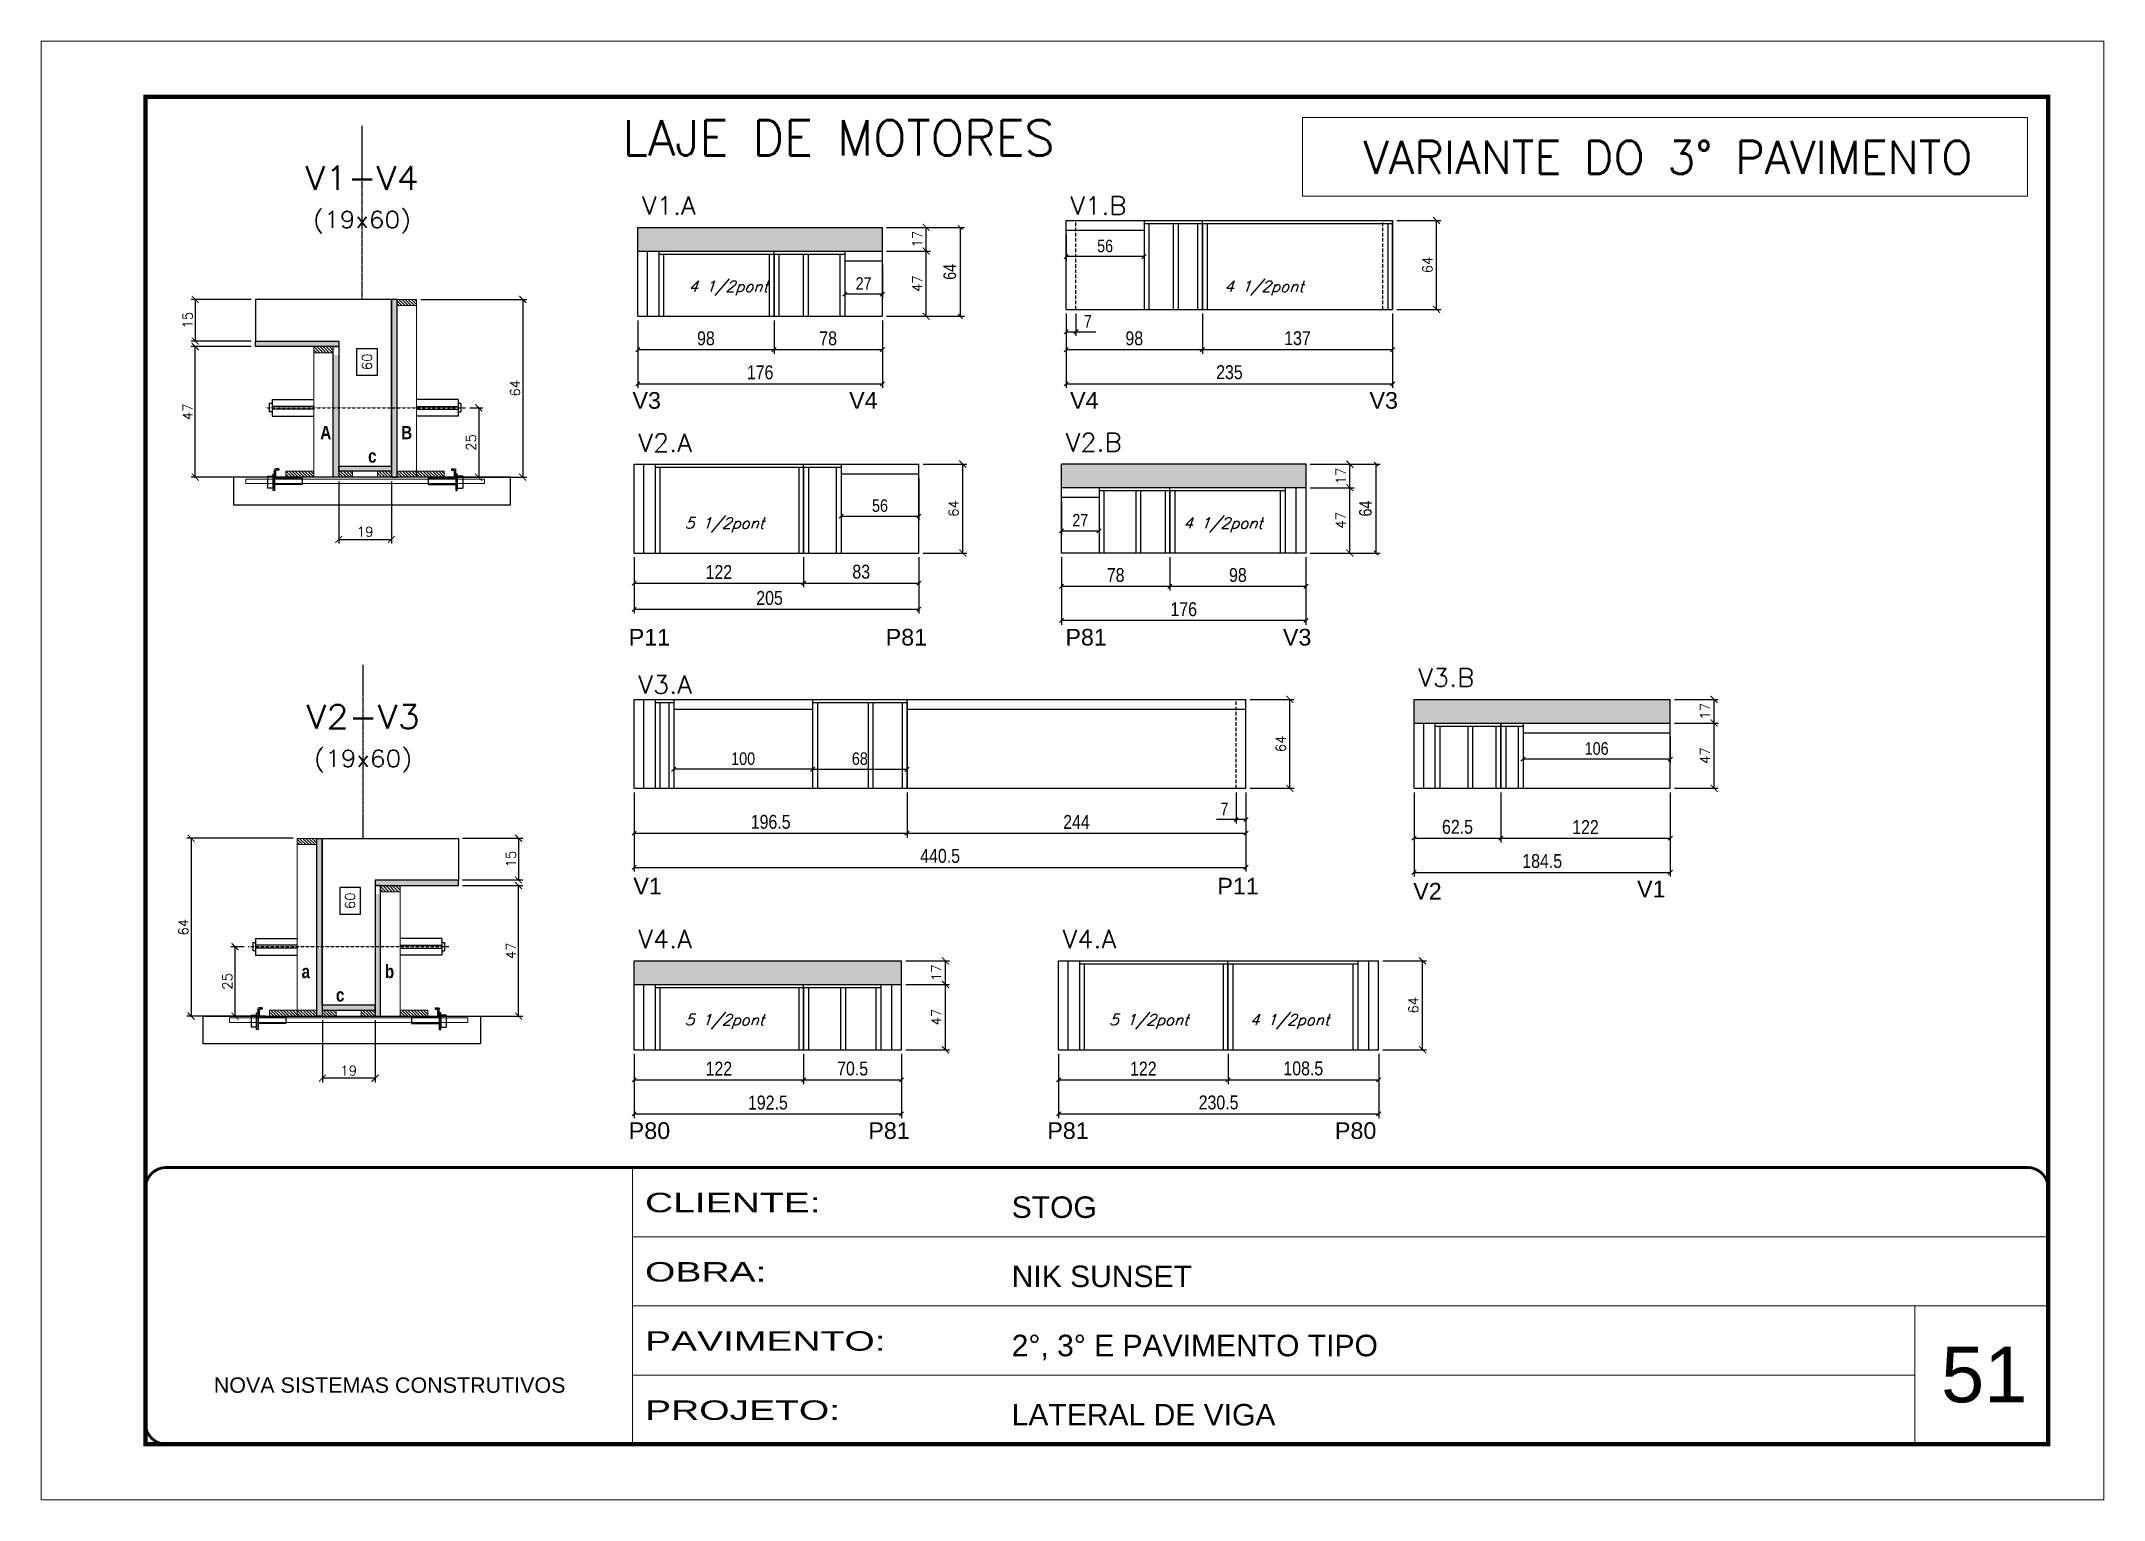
# Model space of a CAD drawing. Extents: x -10448 to -1189, y -11772 to 17235.
# Drawn here: x -7278 to -5793, y 2011 to 3061 of the extents above; entities that cross this region are included whole.
import ezdxf
from ezdxf.enums import TextEntityAlignment as Align

# ---------------------------------------------------------------- set-up
doc = ezdxf.new("R2010")
doc.units = 0
for name, pattern in [('CONTINUO', [0]), ('DASHED', [0.75, 0.5, -0.25]), ('HIDDEN', [0.375, 0.25, -0.125])]:
    doc.linetypes.add(name, pattern=pattern)
for name, color, linetype in [('5', 5, 'Continuous'), ('barrote', 251, 'Continuous'), ('COTA', 241, 'Continuous'), ('Cota Seção (2x)', 4, 'Continuous'), ('detalhes', 4, 'Continuous'), ('Painéis', 200, 'Continuous'), ('presilha', 1, 'Continuous'), ('SARR_2.2x7', 40, 'Continuous'), ('SARR_3.5x7', 81, 'Continuous'), ('TENSOR', 3, 'Continuous'), ('texto', 7, 'Continuous'), ('Texto de Titulo', 7, 'Continuous'), ('Texto Qtd Sarr', 242, 'Continuous')]:
    doc.layers.add(name, color=color, linetype=linetype)
for name, color, linetype, lineweight in [('CARIMBO', 255, 'Continuous', 9), ('CHAPA REAPROV', 6, 'Continuous', 13), ('CONCRETO', 251, 'Continuous', 25), ('Folhas', 255, 'Continuous', 9), ('Hachura', 251, 'Continuous', 9), ('Madeira', 126, 'Continuous', 18), ('SARRAFO DE PRESSAO', 251, 'DASHED', 9), ('SCO-___-LAJ', 2, 'Continuous', 0), ('Texto Seção', 7, 'Continuous', 15)]:
    doc.layers.add(name, color=color, linetype=linetype, lineweight=lineweight)
doc.styles.add('ARIAL', font='arial.ttf')
doc.styles.add('COTA TECNICA', font='techl___.ttf', dxfattribs={"height": 10})
doc.styles.add('COTA TECNICA-50', font='techl___.ttf', dxfattribs={"height": 9})
doc.styles.add('REGUA-120', font='ROMANS.shx', dxfattribs={"height": 15})
doc.styles.add('Romans', font='romans.shx')
doc.styles.get("Standard").update_dxf_attribs({"font": 'arial.ttf'})
doc.styles.add('TECNICA', font='techb___.ttf', dxfattribs={"height": 10})
doc.styles.add('Tecnologia', font='')
doc.styles.get('Tecnologia').set_extended_font_data('Forgotten Futurist')
doc.dimstyles.new('COTA PAINEL-50', dxfattribs={"dimtxt": 9, "dimasz": 3, "dimexe": 3, "dimexo": 3, "dimgap": 3, "dimtad": 1, "dimdec": 1, "dimzin": 12, "dimdsep": 46, "dimtxsty": 'COTA TECNICA-50', "dimblk1": 'OBLIQUE', "dimblk2": 'OBLIQUE', "dimsah": 1, "dimcen": 0.9, "dimclrd": 4, "dimclre": 4, "dimclrt": 240, "dimadec": 1, "dimazin": 3, "dimtfac": 1, "dimtdec": 1, "dimtmove": 0, "dimatfit": 3, "dimfxl": 1, "dimtolj": 1, "dimtzin": 12, "dimarcsym": 0})
doc.dimstyles.new('Cota Paínel', dxfattribs={"dimtxt": 7, "dimasz": 5, "dimexe": 3, "dimexo": 3, "dimgap": 3, "dimtad": 1, "dimdec": 1, "dimzin": 12, "dimdsep": 46, "dimtxsty": 'Romans', "dimblk": 'ARCHTICK', "dimcen": 0, "dimclrd": 4, "dimclre": 4, "dimclrt": 1, "dimadec": 1, "dimazin": 3, "dimtfac": 1, "dimtdec": 1, "dimtmove": 0, "dimatfit": 3, "dimldrblk": 'OBLIQUE', "dimfxl": 1, "dimtolj": 1, "dimtzin": 12, "dimarcsym": 0})
doc.dimstyles.new('Cota Seção (2x)', dxfattribs={"dimtxt": 7, "dimasz": 5, "dimexe": 3, "dimexo": 3, "dimgap": 2, "dimtad": 3, "dimdec": 1, "dimlfac": 0.5, "dimzin": 12, "dimdsep": 46, "dimtxsty": 'Romans', "dimblk": 'ARCHTICK', "dimcen": 0, "dimclrd": 4, "dimclre": 4, "dimclrt": 1, "dimadec": 1, "dimazin": 3, "dimtfac": 1, "dimtdec": 1, "dimtmove": 0, "dimatfit": 3, "dimldrblk": 'OBLIQUE', "dimfxl": 1, "dimtolj": 1, "dimtzin": 12, "dimarcsym": 0})
doc.dimstyles.new('Cota Seção interna', dxfattribs={"dimtxt": 7, "dimasz": 6, "dimexe": 0.18, "dimexo": 2, "dimgap": -4, "dimtad": 3, "dimdec": 1, "dimlfac": 0.5, "dimzin": 12, "dimdsep": 46, "dimtxsty": 'Romans', "dimblk": 'ARCHTICK', "dimcen": 0.09, "dimse1": 1, "dimse2": 1, "dimsd1": 1, "dimsd2": 1, "dimclrd": 180, "dimclre": 5, "dimclrt": 1, "dimadec": 0, "dimazin": 3, "dimtfac": 1, "dimtdec": 1, "dimtofl": 0, "dimtmove": 0, "dimatfit": 3, "dimldrblk": 'ARCHTICK', "dimfxl": 1, "dimtolj": 1, "dimtzin": 0, "dimarcsym": 0})
doc.dimstyles.new('PAINEL', dxfattribs={"dimtxt": 10, "dimasz": 3, "dimexe": 3, "dimexo": 3, "dimgap": 3, "dimtad": 1, "dimdec": 1, "dimzin": 12, "dimdsep": 46, "dimtxsty": 'COTA TECNICA', "dimblk1": 'OBLIQUE', "dimblk2": 'OBLIQUE', "dimsah": 1, "dimcen": 0.9, "dimclrd": 4, "dimclre": 4, "dimclrt": 240, "dimadec": 1, "dimazin": 3, "dimtfac": 1, "dimtdec": 1, "dimtmove": 0, "dimatfit": 3, "dimfxl": 1, "dimtolj": 1, "dimtzin": 12, "dimarcsym": 0})
pattern_1 = [(315, (15498.3736, -5870.153), (1.12253202, 1.12253202), [])]
pattern_2 = [(315, (15448.6773, -5482.1757), (1.12253202, 1.12253202), [])]
pattern_3 = [(50, (-139469.2827, -18395.9775), (5.46554007, -0.47817257), [0.5715, -6.2865]), (355, (-139469.2827, -18395.9775), (-1.05730264, 5.73170536), [0.4572, -5.02921753]), (100.4514447, (-139468.827, -18396.0174), (4.40823741, 5.25353256), [0.48570026, -5.34270734]), (46.1842, (-139469.283, -18394.4535), (8.13237123, -1.26126984), [0.85725, -9.42975]), (96.6355576, (-139468.605, -18394.559), (7.122124, 7.42278374), [0.7285507, -8.01406824]), (351.184151, (-139469.283, -18394.4535), (7.122124, 7.42278374), [0.685799, -7.54379196]), (21, (-139468.5207, -18394.8345), (4.54843174, -3.06795595), [0.5715, -6.2865]), (326, (-139468.5207, -18394.8345), (1.85406085, 5.52563898), [0.4572, -5.0292]), (71.451445, (-139468.1417, -18395.09), (6.40249258, 2.45768307), [0.48570026, -5.34269813]), (37.5, (-139469.2827, -18395.9775), (0.092658098, 2.536651166), [0, -4.96824, 0, -5.1054, 0, -5.04825]), (7.5, (-139469.2827, -18395.9775), (2.004589875, 3.005417245), [0, -2.91084, 0, -4.85394, 0, -1.92405]), (327.5, (-139470.982, -18395.9775), (4.067717855, -0.17186232), [0, -1.905, 0, -5.9436, 0, -7.8867]), (317.5, (-139471.744, -18395.9775), (4.44387544, 0.76279473), [0, -2.4765, 0, -3.94716, 0, -5.6007])]

msp = doc.modelspace()

# ---------------------------------------------------------------- texts
at = {"layer": '5', "linetype": 'Continuous'}
for s, rotation, p in [('V3', 0.00004, (-6852.61, 2796.74)), ('V4', 0.00004, (-6696.61, 2796.74)), ('V4', 359.99996, (-6537.51, 2796.74)), ('V3', 359.99996, (-6321.94, 2796.74)), ('P11', 0.00004, (-6855.29, 2626.31)), ('P81', 0.00004, (-6670.29, 2626.31)), ('P81', 359.99996, (-6540.88, 2626.31)), ('V3', 359.99996, (-6384.31, 2626.31)), ('V1', 0.00004, (-6851.96, 2447.06)), ('P11', 0.00004, (-6431.46, 2447.06)), ('V2', 0.00004, (-6290.46, 2443.42)), ('V1', 0.00004, (-6129.29, 2445)), ('P80', 0.00004, (-6855.29, 2271.07)), ('P81', 0.00004, (-6682.79, 2271.07)), ('P81', 359.99996, (-6553.92, 2271.07)), ('P80', 359.99996, (-6346.85, 2271.07))]:
    msp.add_text(s, height=12, rotation=rotation, dxfattribs=at).set_placement(p)
at = {"layer": 'CARIMBO', "style": 'ARIAL'}
msp.add_text('51', height=40, dxfattribs=at).set_placement((-5910.42, 2081.47))
at = {"layer": 'detalhes', "style": 'TECNICA'}
for s, p in [('A', (-7077.4, 2774.8)), ('B', (-7019.15, 2774.79)), ('c', (-7042.99, 2757.96)), ('a', (-7090.87, 2386.82)), ('b', (-7030.9, 2386.83)), ('c', (-7066.13, 2369.99))]:
    msp.add_text(s, height=9.6, dxfattribs=at).set_placement(p)
at = {"layer": 'texto', "color": 2, "char_height": 8, "attachment_point": 5, "style": 'Romans'}
for s, insert in [('{\\Q19;\\C256;4 1/2pont}', (-6783.69, 2883.54)), ('{\\Q19;\\C256;4 1/2pont}', (-6397.96, 2883.54)), ('{\\Q19;\\C256;5 1/2pont}', (-6786.37, 2713.11)), ('{\\Q19;\\C256;4 1/2pont}', (-6427.39, 2713.11)), ('{\\Q19;\\C256;5 1/2pont}', (-6786.37, 2355.54)), ('{\\Q19;\\C256;5 1/2pont}', (-6480.85, 2355.54)), ('{\\Q19;\\C256;4 1/2pont}', (-6379.51, 2355.54))]:
    msp.add_mtext(s, dxfattribs=dict(at, insert=insert))
at = {"layer": 'Texto Seção', "style": 'REGUA-120', "width": 1.05}
for s, p in [('V1.A', (-6845.69, 2936.5)), ('V1.B', (-6537.29, 2936.5)), ('V2.A', (-6848.37, 2765.76)), ('V2.B', (-6540.66, 2766.08)), ('V3.A', (-6848.37, 2591.69)), ('V3.B', (-6286.87, 2596.69)), ('V4.A', (-6848.37, 2408.51)), ('V4.A', (-6542.85, 2408.51))]:
    msp.add_text(s, height=13, dxfattribs=at).set_placement(p)
at = {"layer": 'Texto Seção', "attachment_point": 7, "style": 'REGUA-120'}
for s, insert, char_height, width in [('LAJE DE MOTORES', (-6859.93, 2979.08), 25.399, 706.198), ('\\pxqc,t6;^JVARIANTE DO 3° PAVIMENTO', (-6427.29, 2965.87), 23.7362, 640.4194)]:
    msp.add_mtext(s, dxfattribs=dict(at, insert=insert, char_height=char_height, width=width))

# ---------------------------------------------------------------- blocks, each defined once
blk = doc.blocks.new('9999999999')
at = {"color": 30, "linetype": 'CONTINUO'}
for p, q in [((98564.6, 34230.2), (98564.6, 34429.4)), ((98564.6, 34379.6), (99584, 34379.6)), ((98564.6, 34329.8), (99488, 34329.8)), ((99584, 34329.8), (99488, 34329.8)), ((99488, 34329.8), (99488, 34230.2)), ((98564.6, 34280), (99488, 34280))]:
    blk.add_line(p, q, dxfattribs=at)
at = {"color": 30, "linetype": 'CONTINUO', "const_width": 2}
blk.add_lwpolyline([(99584, 34230.2), (99584, 34414.4, 0.414214), (99569, 34429.4), (98229, 34429.4, 0.414214), (98214, 34414.4), (98214, 34245.2, 0.414214), (98229, 34230.2), (99584, 34230.2)], format="xyb", dxfattribs=at)
at = {"layer": 'Folhas'}
blk.add_lwpolyline([(98139, 34190.2), (99624, 34190.2), (99624, 35240.2), (98139, 35240.2)], close=True, dxfattribs=at)
at = {"layer": 'Folhas', "color": 30, "const_width": 3}
blk.add_lwpolyline([(98214, 34230.2), (99584, 34230.2), (99584, 35200.2), (98214, 35200.2)], close=True, dxfattribs=at)
at = {"color": 7, "linetype": 'Continuous', "ltscale": 5, "style": 'ARIAL'}
for s, height, p in [('STOG', 15.48, (98837.7, 34393.1)), ('NIK SUNSET', 15.48, (98837.7, 34343.3)), ('2°, 3° E PAVIMENTO TIPO', 15.483, (98837.7, 34293.5)), ('NOVA SISTEMAS CONSTRUTIVOS', 11.059, (98263.2, 34267.2)), ('LATERAL DE VIGA', 15.483, (98837.7, 34243.7))]:
    blk.add_text(s, height=height, dxfattribs=at).set_placement(p)
at = {"layer": 'Folhas', "color": 7, "style": 'Tecnologia', "width": 1.5}
for s, p in [('CLIENTE:', (98573.7, 34397.2)), ('OBRA:', (98573.7, 34347.3)), ('PAVIMENTO:', (98573.7, 34297.5)), ('PROJETO:', (98573.7, 34247.7))]:
    blk.add_text(s, height=14, dxfattribs=at).set_placement(p)
blk = doc.blocks.new('titulo1')
at = {"layer": 'Defpoints', "color": 252, "linetype": 'HIDDEN', "ltscale": 2}
blk.add_line((0, 0), (0, 125), dxfattribs=at)
at = {"layer": 'Defpoints', "style": 'Romans', "oblique": 15}
blk.add_attdef('FOLHA', text='', height=10, dxfattribs=at).set_placement((0, 15.6), align=Align.MIDDLE_CENTER)
at = {"layer": 'Texto Qtd Sarr', "color": 3, "style": 'Romans', "oblique": 15}
for tag, height, p in [('TITULO', 17, (0, 71.4)), ('SEÇÃO', 12, (0, 41.5))]:
    blk.add_attdef(tag, text='', height=height, dxfattribs=at).set_placement(p, align=Align.MIDDLE_CENTER)
blk = doc.blocks.new('_ArchTick')
at = {"color": 0, "linetype": 'ByBlock', "const_width": 0.15}
blk.add_lwpolyline([(-0.5, -0.5), (0.5, 0.5)], dxfattribs=at)
blk = doc.blocks.new('*D894')
at = {"layer": 'COTA', "color": 4, "lineweight": -2, "transparency": 16777216}
for p, q in [((-6974.9, 2487.5), (-6931.6, 2487.5)), ((-6934.6, 2487.5), (-6934.6, 2457.5)), ((-6974.9, 2457.5), (-6931.6, 2457.5))]:
    blk.add_line(p, q, dxfattribs=at)
at = {"layer": 'Defpoints', "color": 0, "transparency": 16777216}
for p in [(-6977.9, 2487.5), (-6977.9, 2457.5), (-6934.6, 2457.5)]:
    blk.add_point(p, dxfattribs=at)
at = {"layer": 'COTA', "color": 4, "lineweight": -2, "transparency": 16777216, "xscale": 5, "yscale": 5, "zscale": 5}
for p, rotation in [((-6934.6, 2487.5), 90), ((-6934.6, 2457.5), 270)]:
    blk.add_blockref('_ArchTick', p, dxfattribs=dict(at, rotation=rotation))
at = {"layer": 'COTA', "color": 1, "transparency": 16777216, "insert": (-6940.1, 2472.5), "char_height": 7, "attachment_point": 5, "rotation": 90, "style": 'Romans'}
blk.add_mtext('\\A1;15', dxfattribs=at)
blk = doc.blocks.new('_Oblique')
at = {"color": 0, "linetype": 'ByBlock', "lineweight": -2}
blk.add_line((-0.5, -0.5), (0.5, 0.5), dxfattribs=at)
blk = doc.blocks.new('*D895')
at = {"layer": 'COTA', "color": 4, "lineweight": -2, "transparency": 16777216}
for p, q in [((-6974.9, 2453.5), (-6931.6, 2453.5)), ((-6934.6, 2359.5), (-6934.6, 2453.5)), ((-6996.9, 2359.5), (-6931.6, 2359.5))]:
    blk.add_line(p, q, dxfattribs=at)
at = {"layer": 'Defpoints', "color": 0, "transparency": 16777216}
for p in [(-6977.9, 2453.5), (-6934.6, 2453.5), (-6999.9, 2359.5)]:
    blk.add_point(p, dxfattribs=at)
at = {"layer": 'COTA', "color": 4, "lineweight": -2, "transparency": 16777216, "xscale": 5, "yscale": 5, "zscale": 5}
for p, rotation in [((-6934.6, 2453.5), 90), ((-6934.6, 2359.5), 270)]:
    blk.add_blockref('_ArchTick', p, dxfattribs=dict(at, rotation=rotation))
at = {"layer": 'COTA', "color": 1, "transparency": 16777216, "insert": (-6940.1, 2406.5), "char_height": 7, "attachment_point": 5, "rotation": 90, "style": 'Romans'}
blk.add_mtext('\\A1;47', dxfattribs=at)
blk = doc.blocks.new('*D896')
at = {"layer": 'Cota Seção (2x)', "color": 180, "lineweight": -2, "transparency": 16777216}
for p, q in [((-7048.4, 2452), (-7063.4, 2452)), ((-7063.4, 2452), (-7063.4, 2433)), ((-7048.4, 2433), (-7048.4, 2452)), ((-7063.4, 2433), (-7048.4, 2433))]:
    blk.add_line(p, q, dxfattribs=at)
at = {"layer": 'Defpoints', "color": 0, "transparency": 16777216}
for p in [(-7076.2, 2487.5), (-7044.4, 2487.5), (-7076.2, 2367.5)]:
    blk.add_point(p, dxfattribs=at)
at = {"layer": 'Cota Seção (2x)', "color": 1, "transparency": 16777216, "insert": (-7055.9, 2442.5), "char_height": 7, "attachment_point": 5, "rotation": 90, "style": 'Romans'}
blk.add_mtext('\\A1;60', dxfattribs=at)
blk = doc.blocks.new('*D897')
at = {"layer": 'COTA', "color": 4, "lineweight": -2, "transparency": 16777216}
for p, q in [((-7096.9, 2487.5), (-7173.4, 2487.5)), ((-7170.4, 2487.5), (-7170.4, 2359.5)), ((-7116.9, 2359.5), (-7173.4, 2359.5))]:
    blk.add_line(p, q, dxfattribs=at)
at = {"layer": 'Defpoints', "color": 0, "transparency": 16777216}
for p in [(-7093.9, 2487.5), (-7170.4, 2359.5), (-7113.9, 2359.5)]:
    blk.add_point(p, dxfattribs=at)
at = {"layer": 'COTA', "color": 4, "lineweight": -2, "transparency": 16777216, "xscale": 5, "yscale": 5, "zscale": 5}
for p, rotation in [((-7170.4, 2487.5), 90), ((-7170.4, 2359.5), 270)]:
    blk.add_blockref('_ArchTick', p, dxfattribs=dict(at, rotation=rotation))
at = {"layer": 'COTA', "color": 1, "transparency": 16777216, "insert": (-7175.9, 2423.5), "char_height": 7, "attachment_point": 5, "rotation": 90, "style": 'Romans'}
blk.add_mtext('\\A1;64', dxfattribs=at)
blk = doc.blocks.new('PRESILHA METÁLICA 1')
at = {"layer": 'presilha'}
for p, q in [((0, 13), (6, 13)), ((0, 13), (0, 0)), ((6, 0), (0, 0)), ((6, 15.5), (7.5, 15.5)), ((6, -2.5), (6, 15.5)), ((6, 13), (6, 0)), ((7.5, 10.6), (7.5, 19.9)), ((7.5, 15.5), (7.5, -2.5)), ((37.5, 4.1), (7.5, 4.1)), ((12, 21), (8.6, 21)), ((9, 11.6), (9, 18.9)), ((12, 19.5), (9.6, 19.5)), ((37.5, 11), (9.6, 11)), ((12, 21), (12, 19.5)), ((37.5, 11), (37.5, 4.1)), ((7.5, -2.5), (6, -2.5))]:
    blk.add_line(p, q, dxfattribs=at)
for centre, radius, start, end in [((8.6, 19.9), 1.14, 90, 180), ((9.6, 18.9), 0.57, 90, 180), ((9.6, 11.6), 0.57, 180, 270)]:
    blk.add_arc(centre, radius, start, end, dxfattribs=at)
blk = doc.blocks.new('*D898')
at = {"layer": 'COTA', "color": 4, "lineweight": -2, "transparency": 16777216}
for p, q in [((-7075.9, 2356.5), (-7075.9, 2311.8)), ((-7037.9, 2356.5), (-7037.9, 2311.8)), ((-7037.9, 2314.8), (-7075.9, 2314.8))]:
    blk.add_line(p, q, dxfattribs=at)
at = {"layer": 'Defpoints', "color": 0, "transparency": 16777216}
for p in [(-7075.9, 2359.5), (-7037.9, 2359.5), (-7075.9, 2314.8)]:
    blk.add_point(p, dxfattribs=at)
at = {"layer": 'COTA', "color": 4, "lineweight": -2, "transparency": 16777216, "xscale": 5, "yscale": 5, "zscale": 5, "rotation": 180}
blk.add_blockref('_ArchTick', (-7075.9, 2314.8), dxfattribs=at)
at = {"layer": 'COTA', "color": 4, "lineweight": -2, "transparency": 16777216, "xscale": 5, "yscale": 5, "zscale": 5}
blk.add_blockref('_ArchTick', (-7037.9, 2314.8), dxfattribs=at)
at = {"layer": 'COTA', "color": 1, "transparency": 16777216, "insert": (-7056.9, 2320.3), "char_height": 7, "attachment_point": 5, "style": 'Romans'}
blk.add_mtext('\\A1;19', dxfattribs=at)
blk = doc.blocks.new('*D1937')
at = {"layer": 'COTA', "color": 4, "lineweight": -2, "transparency": 16777216}
for p, q in [((-7132.2, 2409.5), (-7141.8, 2409.5)), ((-7138.8, 2409.5), (-7138.8, 2359.5)), ((-7116.9, 2359.5), (-7141.8, 2359.5))]:
    blk.add_line(p, q, dxfattribs=at)
at = {"layer": 'Defpoints', "color": 0, "transparency": 16777216}
for p in [(-7129.2, 2409.5), (-7138.8, 2359.5), (-7113.9, 2359.5)]:
    blk.add_point(p, dxfattribs=at)
at = {"layer": 'COTA', "color": 4, "lineweight": -2, "transparency": 16777216, "xscale": 5, "yscale": 5, "zscale": 5}
for p, rotation in [((-7138.8, 2409.5), 90), ((-7138.8, 2359.5), 270)]:
    blk.add_blockref('_ArchTick', p, dxfattribs=dict(at, rotation=rotation))
at = {"layer": 'COTA', "color": 1, "transparency": 16777216, "insert": (-7144.3, 2384.5), "char_height": 7, "attachment_point": 5, "rotation": 90, "style": 'Romans'}
blk.add_mtext('\\A1;25', dxfattribs=at)
blk = doc.blocks.new('*D850')
at = {"layer": 'COTA', "color": 4, "lineweight": -2, "transparency": 16777216}
for p, q in [((-7127.1, 2875.5), (-7170.4, 2875.5)), ((-7167.4, 2875.5), (-7167.4, 2845.5)), ((-7127.1, 2845.5), (-7170.4, 2845.5))]:
    blk.add_line(p, q, dxfattribs=at)
at = {"layer": 'Defpoints', "color": 0, "transparency": 16777216}
for p in [(-7124.1, 2875.5), (-7167.4, 2845.5), (-7124.1, 2845.5)]:
    blk.add_point(p, dxfattribs=at)
at = {"layer": 'COTA', "color": 4, "lineweight": -2, "transparency": 16777216, "xscale": 5, "yscale": 5, "zscale": 5}
for p, rotation in [((-7167.4, 2875.5), 90), ((-7167.4, 2845.5), 270)]:
    blk.add_blockref('_ArchTick', p, dxfattribs=dict(at, rotation=rotation))
at = {"layer": 'COTA', "color": 1, "transparency": 16777216, "insert": (-7172.9, 2860.5), "char_height": 7, "attachment_point": 5, "rotation": 90, "style": 'Romans'}
blk.add_mtext('\\A1;15', dxfattribs=at)
blk = doc.blocks.new('*D851')
at = {"layer": 'COTA', "color": 4, "lineweight": -2, "transparency": 16777216}
for p, q in [((-7127.1, 2841.5), (-7170.4, 2841.5)), ((-7167.4, 2747.5), (-7167.4, 2841.5)), ((-7105.1, 2747.5), (-7170.4, 2747.5))]:
    blk.add_line(p, q, dxfattribs=at)
at = {"layer": 'Defpoints', "color": 0, "transparency": 16777216}
for p in [(-7167.4, 2841.5), (-7124.1, 2841.5), (-7102.1, 2747.5)]:
    blk.add_point(p, dxfattribs=at)
at = {"layer": 'COTA', "color": 4, "lineweight": -2, "transparency": 16777216, "xscale": 5, "yscale": 5, "zscale": 5}
for p, rotation in [((-7167.4, 2841.5), 90), ((-7167.4, 2747.5), 270)]:
    blk.add_blockref('_ArchTick', p, dxfattribs=dict(at, rotation=rotation))
at = {"layer": 'COTA', "color": 1, "transparency": 16777216, "insert": (-7172.9, 2794.5), "char_height": 7, "attachment_point": 5, "rotation": 90, "style": 'Romans'}
blk.add_mtext('\\A1;47', dxfattribs=at)
blk = doc.blocks.new('*D852')
at = {"layer": 'Cota Seção (2x)', "color": 180, "lineweight": -2, "transparency": 16777216}
for p, q in [((-7036.2, 2840), (-7051.2, 2840)), ((-7051.2, 2840), (-7051.2, 2821)), ((-7036.2, 2821), (-7036.2, 2840)), ((-7051.2, 2821), (-7036.2, 2821))]:
    blk.add_line(p, q, dxfattribs=at)
at = {"layer": 'Defpoints', "color": 0, "transparency": 16777216}
for p in [(-7032.2, 2875.5), (-7025.8, 2875.5), (-7025.8, 2755.5)]:
    blk.add_point(p, dxfattribs=at)
at = {"layer": 'Cota Seção (2x)', "color": 1, "transparency": 16777216, "insert": (-7043.7, 2830.5), "char_height": 7, "attachment_point": 5, "rotation": 90, "style": 'Romans'}
blk.add_mtext('\\A1;60', dxfattribs=at)
blk = doc.blocks.new('*D853')
at = {"layer": 'COTA', "color": 4, "lineweight": -2, "transparency": 16777216}
for p, q in [((-7005.1, 2875.5), (-6928.6, 2875.5)), ((-6931.6, 2875.5), (-6931.6, 2747.5)), ((-6985.1, 2747.5), (-6928.6, 2747.5))]:
    blk.add_line(p, q, dxfattribs=at)
at = {"layer": 'Defpoints', "color": 0, "transparency": 16777216}
for p in [(-7008.1, 2875.5), (-6988.1, 2747.5), (-6931.6, 2747.5)]:
    blk.add_point(p, dxfattribs=at)
at = {"layer": 'COTA', "color": 4, "lineweight": -2, "transparency": 16777216, "xscale": 5, "yscale": 5, "zscale": 5}
for p, rotation in [((-6931.6, 2875.5), 90), ((-6931.6, 2747.5), 270)]:
    blk.add_blockref('_ArchTick', p, dxfattribs=dict(at, rotation=rotation))
at = {"layer": 'COTA', "color": 1, "transparency": 16777216, "insert": (-6937.1, 2811.5), "char_height": 7, "attachment_point": 5, "rotation": 90, "style": 'Romans'}
blk.add_mtext('\\A1;64', dxfattribs=at)
blk = doc.blocks.new('*D854')
at = {"layer": 'COTA', "color": 4, "lineweight": -2, "transparency": 16777216}
for p, q in [((-7064.1, 2744.5), (-7064.1, 2699.7)), ((-7026.1, 2744.5), (-7026.1, 2699.7)), ((-7064.1, 2702.7), (-7026.1, 2702.7))]:
    blk.add_line(p, q, dxfattribs=at)
at = {"layer": 'Defpoints', "color": 0, "transparency": 16777216}
for p in [(-7064.1, 2747.5), (-7026.1, 2747.5), (-7026.1, 2702.7)]:
    blk.add_point(p, dxfattribs=at)
at = {"layer": 'COTA', "color": 4, "lineweight": -2, "transparency": 16777216, "xscale": 5, "yscale": 5, "zscale": 5, "rotation": 180}
blk.add_blockref('_ArchTick', (-7064.1, 2702.7), dxfattribs=at)
at = {"layer": 'COTA', "color": 4, "lineweight": -2, "transparency": 16777216, "xscale": 5, "yscale": 5, "zscale": 5}
blk.add_blockref('_ArchTick', (-7026.1, 2702.7), dxfattribs=at)
at = {"layer": 'COTA', "color": 1, "transparency": 16777216, "insert": (-7045.1, 2708.2), "char_height": 7, "attachment_point": 5, "style": 'Romans'}
blk.add_mtext('\\A1;19', dxfattribs=at)
blk = doc.blocks.new('*D1938')
at = {"layer": 'COTA', "color": 4, "lineweight": -2, "transparency": 16777216}
for p, q in [((-6969.8, 2797.5), (-6960.3, 2797.5)), ((-6963.3, 2797.5), (-6963.3, 2747.5)), ((-6985.1, 2747.5), (-6960.3, 2747.5))]:
    blk.add_line(p, q, dxfattribs=at)
at = {"layer": 'Defpoints', "color": 0, "transparency": 16777216}
for p in [(-6972.8, 2797.5), (-6988.1, 2747.5), (-6963.3, 2747.5)]:
    blk.add_point(p, dxfattribs=at)
at = {"layer": 'COTA', "color": 4, "lineweight": -2, "transparency": 16777216, "xscale": 5, "yscale": 5, "zscale": 5}
for p, rotation in [((-6963.3, 2797.5), 90), ((-6963.3, 2747.5), 270)]:
    blk.add_blockref('_ArchTick', p, dxfattribs=dict(at, rotation=rotation))
at = {"layer": 'COTA', "color": 1, "transparency": 16777216, "insert": (-6968.8, 2772.5), "char_height": 7, "attachment_point": 5, "rotation": 90, "style": 'Romans'}
blk.add_mtext('\\A1;25', dxfattribs=at)
blk = doc.blocks.new('*D855')
at = {"layer": 'COTA', "color": 4, "linetype": 'ByBlock', "lineweight": -2, "transparency": 16777216}
for p, q in [((-6848.7, 2860.3), (-6848.7, 2836.3)), ((-6750.7, 2860.3), (-6750.7, 2836.3)), ((-6848.7, 2839.3), (-6750.7, 2839.3))]:
    blk.add_line(p, q, dxfattribs=at)
at = {"layer": 'Defpoints', "color": 0, "linetype": 'ByBlock', "transparency": 16777216}
for p in [(-6848.7, 2863.3), (-6750.7, 2863.3), (-6750.7, 2839.3)]:
    blk.add_point(p, dxfattribs=at)
at = {"layer": 'COTA', "color": 4, "linetype": 'ByBlock', "lineweight": -2, "transparency": 16777216, "xscale": 3, "yscale": 3, "zscale": 3, "rotation": 180}
blk.add_blockref('_Oblique', (-6848.7, 2839.3), dxfattribs=at)
at = {"layer": 'COTA', "color": 4, "linetype": 'ByBlock', "lineweight": -2, "transparency": 16777216, "xscale": 3, "yscale": 3, "zscale": 3}
blk.add_blockref('_Oblique', (-6750.7, 2839.3), dxfattribs=at)
at = {"layer": 'COTA', "color": 240, "linetype": 'ByBlock', "transparency": 16777216, "insert": (-6799.7, 2847.4), "char_height": 10, "attachment_point": 5, "style": 'COTA TECNICA'}
blk.add_mtext('\\A1;98', dxfattribs=at)
blk = doc.blocks.new('*D856')
at = {"layer": 'COTA', "color": 4, "linetype": 'ByBlock', "lineweight": -2, "transparency": 16777216}
for p, q in [((-6750.7, 2860.3), (-6750.7, 2836.3)), ((-6672.7, 2860.3), (-6672.7, 2836.3)), ((-6750.7, 2839.3), (-6672.7, 2839.3))]:
    blk.add_line(p, q, dxfattribs=at)
at = {"layer": 'Defpoints', "color": 0, "linetype": 'ByBlock', "transparency": 16777216}
for p in [(-6750.7, 2863.3), (-6672.7, 2863.3), (-6672.7, 2839.3)]:
    blk.add_point(p, dxfattribs=at)
at = {"layer": 'COTA', "color": 4, "linetype": 'ByBlock', "lineweight": -2, "transparency": 16777216, "xscale": 3, "yscale": 3, "zscale": 3, "rotation": 180}
blk.add_blockref('_Oblique', (-6750.7, 2839.3), dxfattribs=at)
at = {"layer": 'COTA', "color": 4, "linetype": 'ByBlock', "lineweight": -2, "transparency": 16777216, "xscale": 3, "yscale": 3, "zscale": 3}
blk.add_blockref('_Oblique', (-6672.7, 2839.3), dxfattribs=at)
at = {"layer": 'COTA', "color": 240, "linetype": 'ByBlock', "transparency": 16777216, "insert": (-6711.7, 2847.4), "char_height": 10, "attachment_point": 5, "style": 'COTA TECNICA'}
blk.add_mtext('\\A1;78', dxfattribs=at)
blk = doc.blocks.new('*D1939')
at = {"layer": 'COTA', "color": 4, "linetype": 'ByBlock', "lineweight": -2, "transparency": 16777216}
for p, q in [((-6848.7, 2860.3), (-6848.7, 2811.7)), ((-6672.7, 2860.3), (-6672.7, 2811.7)), ((-6848.7, 2814.7), (-6672.7, 2814.7))]:
    blk.add_line(p, q, dxfattribs=at)
at = {"layer": 'Defpoints', "color": 0, "linetype": 'ByBlock', "transparency": 16777216}
for p in [(-6848.7, 2863.3), (-6672.7, 2863.3), (-6672.7, 2814.7)]:
    blk.add_point(p, dxfattribs=at)
at = {"layer": 'COTA', "color": 4, "linetype": 'ByBlock', "lineweight": -2, "transparency": 16777216, "xscale": 3, "yscale": 3, "zscale": 3, "rotation": 180}
blk.add_blockref('_Oblique', (-6848.7, 2814.7), dxfattribs=at)
at = {"layer": 'COTA', "color": 4, "linetype": 'ByBlock', "lineweight": -2, "transparency": 16777216, "xscale": 3, "yscale": 3, "zscale": 3}
blk.add_blockref('_Oblique', (-6672.7, 2814.7), dxfattribs=at)
at = {"layer": 'COTA', "color": 240, "linetype": 'ByBlock', "transparency": 16777216, "insert": (-6760.7, 2822.9), "char_height": 10, "attachment_point": 5, "style": 'COTA TECNICA'}
blk.add_mtext('\\A1;176', dxfattribs=at)
blk = doc.blocks.new('*D857')
at = {"layer": 'CHAPA REAPROV', "color": 4, "lineweight": -2, "transparency": 16777216}
for p, q in [((-6669.7, 2910.3), (-6638.1, 2910.3)), ((-6641.1, 2863.3), (-6641.1, 2910.3)), ((-6669.7, 2863.3), (-6638.1, 2863.3))]:
    blk.add_line(p, q, dxfattribs=at)
at = {"layer": 'Defpoints', "color": 0, "transparency": 16777216}
for p in [(-6672.7, 2910.3), (-6641.1, 2910.3), (-6672.7, 2863.3)]:
    blk.add_point(p, dxfattribs=at)
at = {"layer": 'CHAPA REAPROV', "color": 4, "lineweight": -2, "transparency": 16777216, "xscale": 5, "yscale": 5, "zscale": 5}
for p, rotation in [((-6641.1, 2910.3), 90), ((-6641.1, 2863.3), 270)]:
    blk.add_blockref('_ArchTick', p, dxfattribs=dict(at, rotation=rotation))
at = {"layer": 'CHAPA REAPROV', "color": 1, "transparency": 16777216, "insert": (-6647.6, 2886.8), "char_height": 7, "attachment_point": 5, "rotation": 90, "style": 'Romans'}
blk.add_mtext('\\A1;47', dxfattribs=at)
blk = doc.blocks.new('*D858')
at = {"layer": 'CHAPA REAPROV', "color": 4, "lineweight": -2, "transparency": 16777216}
for p, q in [((-6669.7, 2927.3), (-6638.1, 2927.3)), ((-6641.1, 2910.3), (-6641.1, 2927.3)), ((-6669.7, 2910.3), (-6638.1, 2910.3))]:
    blk.add_line(p, q, dxfattribs=at)
at = {"layer": 'Defpoints', "color": 0, "transparency": 16777216}
for p in [(-6672.7, 2927.3), (-6641.1, 2927.3), (-6672.7, 2910.3)]:
    blk.add_point(p, dxfattribs=at)
at = {"layer": 'CHAPA REAPROV', "color": 4, "lineweight": -2, "transparency": 16777216, "xscale": 5, "yscale": 5, "zscale": 5}
for p, rotation in [((-6641.1, 2927.3), 90), ((-6641.1, 2910.3), 270)]:
    blk.add_blockref('_ArchTick', p, dxfattribs=dict(at, rotation=rotation))
at = {"layer": 'CHAPA REAPROV', "color": 1, "transparency": 16777216, "insert": (-6647.6, 2918.8), "char_height": 7, "attachment_point": 5, "rotation": 90, "style": 'Romans'}
blk.add_mtext('\\A1;17', dxfattribs=at)
blk = doc.blocks.new('*D859')
at = {"layer": 'COTA', "color": 4, "linetype": 'ByBlock', "lineweight": -2, "transparency": 16777216}
for p, q in [((-6540.3, 2865.3), (-6540.3, 2836.3)), ((-6442.3, 2865.3), (-6442.3, 2836.3)), ((-6540.3, 2839.3), (-6442.3, 2839.3))]:
    blk.add_line(p, q, dxfattribs=at)
at = {"layer": 'Defpoints', "color": 0, "linetype": 'ByBlock', "transparency": 16777216}
for p in [(-6540.3, 2868.3), (-6442.3, 2868.3), (-6442.3, 2839.3)]:
    blk.add_point(p, dxfattribs=at)
at = {"layer": 'COTA', "color": 4, "linetype": 'ByBlock', "lineweight": -2, "transparency": 16777216, "xscale": 3, "yscale": 3, "zscale": 3, "rotation": 180}
blk.add_blockref('_Oblique', (-6540.3, 2839.3), dxfattribs=at)
at = {"layer": 'COTA', "color": 4, "linetype": 'ByBlock', "lineweight": -2, "transparency": 16777216, "xscale": 3, "yscale": 3, "zscale": 3}
blk.add_blockref('_Oblique', (-6442.3, 2839.3), dxfattribs=at)
at = {"layer": 'COTA', "color": 240, "linetype": 'ByBlock', "transparency": 16777216, "insert": (-6491.3, 2847.4), "char_height": 10, "attachment_point": 5, "style": 'COTA TECNICA'}
blk.add_mtext('\\A1;98', dxfattribs=at)
blk = doc.blocks.new('*D860')
at = {"layer": 'COTA', "color": 4, "linetype": 'ByBlock', "lineweight": -2, "transparency": 16777216}
for p, q in [((-6442.3, 2865.3), (-6442.3, 2836.3)), ((-6305.3, 2865.3), (-6305.3, 2836.3)), ((-6442.3, 2839.3), (-6305.3, 2839.3))]:
    blk.add_line(p, q, dxfattribs=at)
at = {"layer": 'Defpoints', "color": 0, "linetype": 'ByBlock', "transparency": 16777216}
for p in [(-6442.3, 2868.3), (-6305.3, 2868.3), (-6305.3, 2839.3)]:
    blk.add_point(p, dxfattribs=at)
at = {"layer": 'COTA', "color": 4, "linetype": 'ByBlock', "lineweight": -2, "transparency": 16777216, "xscale": 3, "yscale": 3, "zscale": 3, "rotation": 180}
blk.add_blockref('_Oblique', (-6442.3, 2839.3), dxfattribs=at)
at = {"layer": 'COTA', "color": 4, "linetype": 'ByBlock', "lineweight": -2, "transparency": 16777216, "xscale": 3, "yscale": 3, "zscale": 3}
blk.add_blockref('_Oblique', (-6305.3, 2839.3), dxfattribs=at)
at = {"layer": 'COTA', "color": 240, "linetype": 'ByBlock', "transparency": 16777216, "insert": (-6373.8, 2847.5), "char_height": 10, "attachment_point": 5, "style": 'COTA TECNICA'}
blk.add_mtext('\\A1;137', dxfattribs=at)
blk = doc.blocks.new('*D1949')
at = {"layer": 'COTA', "color": 4, "linetype": 'ByBlock', "lineweight": -2, "transparency": 16777216}
for p, q in [((-6540.3, 2865.3), (-6540.3, 2811.7)), ((-6305.3, 2865.3), (-6305.3, 2811.7)), ((-6540.3, 2814.7), (-6305.3, 2814.7))]:
    blk.add_line(p, q, dxfattribs=at)
at = {"layer": 'Defpoints', "color": 0, "linetype": 'ByBlock', "transparency": 16777216}
for p in [(-6540.3, 2868.3), (-6305.3, 2868.3), (-6305.3, 2814.7)]:
    blk.add_point(p, dxfattribs=at)
at = {"layer": 'COTA', "color": 4, "linetype": 'ByBlock', "lineweight": -2, "transparency": 16777216, "xscale": 3, "yscale": 3, "zscale": 3, "rotation": 180}
blk.add_blockref('_Oblique', (-6540.3, 2814.7), dxfattribs=at)
at = {"layer": 'COTA', "color": 4, "linetype": 'ByBlock', "lineweight": -2, "transparency": 16777216, "xscale": 3, "yscale": 3, "zscale": 3}
blk.add_blockref('_Oblique', (-6305.3, 2814.7), dxfattribs=at)
at = {"layer": 'COTA', "color": 240, "linetype": 'ByBlock', "transparency": 16777216, "insert": (-6422.8, 2823), "char_height": 10, "attachment_point": 5, "style": 'COTA TECNICA'}
blk.add_mtext('\\A1;235', dxfattribs=at)
blk = doc.blocks.new('*D881')
at = {"layer": 'CHAPA REAPROV', "color": 4, "lineweight": -2, "transparency": 16777216}
for p, q in [((-6302.3, 2932.3), (-6270.7, 2932.3)), ((-6273.7, 2868.3), (-6273.7, 2932.3)), ((-6302.3, 2868.3), (-6270.7, 2868.3))]:
    blk.add_line(p, q, dxfattribs=at)
at = {"layer": 'Defpoints', "color": 0, "transparency": 16777216}
for p in [(-6305.3, 2932.3), (-6273.7, 2932.3), (-6305.3, 2868.3)]:
    blk.add_point(p, dxfattribs=at)
at = {"layer": 'CHAPA REAPROV', "color": 4, "lineweight": -2, "transparency": 16777216, "xscale": 5, "yscale": 5, "zscale": 5}
for p, rotation in [((-6273.7, 2932.3), 90), ((-6273.7, 2868.3), 270)]:
    blk.add_blockref('_ArchTick', p, dxfattribs=dict(at, rotation=rotation))
at = {"layer": 'CHAPA REAPROV', "color": 1, "transparency": 16777216, "insert": (-6280.2, 2900.3), "char_height": 7, "attachment_point": 5, "rotation": 90, "style": 'Romans'}
blk.add_mtext('\\A1;64', dxfattribs=at)
blk = doc.blocks.new('*D1950')
at = {"layer": 'COTA', "color": 4, "linetype": 'ByBlock', "lineweight": -2, "transparency": 16777216}
for p, q in [((-6669.7, 2927.3), (-6613.5, 2927.3)), ((-6616.5, 2863.3), (-6616.5, 2927.3)), ((-6669.7, 2863.3), (-6613.5, 2863.3))]:
    blk.add_line(p, q, dxfattribs=at)
at = {"layer": 'Defpoints', "color": 0, "linetype": 'ByBlock', "transparency": 16777216}
for p in [(-6672.7, 2927.3), (-6616.5, 2927.3), (-6672.7, 2863.3)]:
    blk.add_point(p, dxfattribs=at)
at = {"layer": 'COTA', "color": 4, "linetype": 'ByBlock', "lineweight": -2, "transparency": 16777216, "xscale": 3, "yscale": 3, "zscale": 3}
for p, rotation in [((-6616.5, 2927.3), 90), ((-6616.5, 2863.3), 270)]:
    blk.add_blockref('_Oblique', p, dxfattribs=dict(at, rotation=rotation))
at = {"layer": 'COTA', "color": 240, "linetype": 'ByBlock', "transparency": 16777216, "insert": (-6624.1, 2895.3), "char_height": 9, "attachment_point": 5, "rotation": 90, "style": 'COTA TECNICA-50'}
blk.add_mtext('\\A1;64', dxfattribs=at)
blk = doc.blocks.new('*D1951')
at = {"layer": 'COTA', "color": 4, "linetype": 'ByBlock', "lineweight": -2, "transparency": 16777216}
for p, q in [((-6540.3, 2922.3), (-6540.3, 2903.3)), ((-6484.3, 2922.3), (-6484.3, 2903.3)), ((-6484.3, 2906.3), (-6540.3, 2906.3))]:
    blk.add_line(p, q, dxfattribs=at)
at = {"layer": 'Defpoints', "color": 0, "linetype": 'ByBlock', "transparency": 16777216}
for p in [(-6540.3, 2925.3), (-6484.3, 2925.3), (-6540.3, 2906.3)]:
    blk.add_point(p, dxfattribs=at)
at = {"layer": 'COTA', "color": 4, "linetype": 'ByBlock', "lineweight": -2, "transparency": 16777216, "xscale": 3, "yscale": 3, "zscale": 3, "rotation": 180}
blk.add_blockref('_Oblique', (-6540.3, 2906.3), dxfattribs=at)
at = {"layer": 'COTA', "color": 4, "linetype": 'ByBlock', "lineweight": -2, "transparency": 16777216, "xscale": 3, "yscale": 3, "zscale": 3}
blk.add_blockref('_Oblique', (-6484.3, 2906.3), dxfattribs=at)
at = {"layer": 'COTA', "color": 240, "linetype": 'ByBlock', "transparency": 16777216, "insert": (-6512.3, 2913.9), "char_height": 9, "attachment_point": 5, "style": 'COTA TECNICA-50'}
blk.add_mtext('\\A1;56', dxfattribs=at)
blk = doc.blocks.new('*D882')
at = {"layer": 'COTA', "color": 4, "linetype": 'ByBlock', "lineweight": -2, "transparency": 16777216}
for p, q in [((-6851.4, 2689.9), (-6851.4, 2668.2)), ((-6729.4, 2689.9), (-6729.4, 2668.2)), ((-6851.4, 2671.2), (-6729.4, 2671.2))]:
    blk.add_line(p, q, dxfattribs=at)
at = {"layer": 'Defpoints', "color": 0, "linetype": 'ByBlock', "transparency": 16777216}
for p in [(-6851.4, 2692.9), (-6729.4, 2692.9), (-6729.4, 2671.2)]:
    blk.add_point(p, dxfattribs=at)
at = {"layer": 'COTA', "color": 4, "linetype": 'ByBlock', "lineweight": -2, "transparency": 16777216, "xscale": 3, "yscale": 3, "zscale": 3, "rotation": 180}
blk.add_blockref('_Oblique', (-6851.4, 2671.2), dxfattribs=at)
at = {"layer": 'COTA', "color": 4, "linetype": 'ByBlock', "lineweight": -2, "transparency": 16777216, "xscale": 3, "yscale": 3, "zscale": 3}
blk.add_blockref('_Oblique', (-6729.4, 2671.2), dxfattribs=at)
at = {"layer": 'COTA', "color": 240, "linetype": 'ByBlock', "transparency": 16777216, "insert": (-6790.4, 2679.2), "char_height": 10, "attachment_point": 5, "style": 'COTA TECNICA'}
blk.add_mtext('\\A1;122', dxfattribs=at)
blk = doc.blocks.new('*D883')
at = {"layer": 'COTA', "color": 4, "linetype": 'ByBlock', "lineweight": -2, "transparency": 16777216}
for p, q in [((-6729.4, 2689.9), (-6729.4, 2668.2)), ((-6646.4, 2689.9), (-6646.4, 2668.2)), ((-6729.4, 2671.2), (-6646.4, 2671.2))]:
    blk.add_line(p, q, dxfattribs=at)
at = {"layer": 'Defpoints', "color": 0, "linetype": 'ByBlock', "transparency": 16777216}
for p in [(-6729.4, 2692.9), (-6646.4, 2692.9), (-6646.4, 2671.2)]:
    blk.add_point(p, dxfattribs=at)
at = {"layer": 'COTA', "color": 4, "linetype": 'ByBlock', "lineweight": -2, "transparency": 16777216, "xscale": 3, "yscale": 3, "zscale": 3, "rotation": 180}
blk.add_blockref('_Oblique', (-6729.4, 2671.2), dxfattribs=at)
at = {"layer": 'COTA', "color": 4, "linetype": 'ByBlock', "lineweight": -2, "transparency": 16777216, "xscale": 3, "yscale": 3, "zscale": 3}
blk.add_blockref('_Oblique', (-6646.4, 2671.2), dxfattribs=at)
at = {"layer": 'COTA', "color": 240, "linetype": 'ByBlock', "transparency": 16777216, "insert": (-6687.9, 2679.4), "char_height": 10, "attachment_point": 5, "style": 'COTA TECNICA'}
blk.add_mtext('\\A1;83', dxfattribs=at)
blk = doc.blocks.new('*D1952')
at = {"layer": 'COTA', "color": 4, "linetype": 'ByBlock', "lineweight": -2, "transparency": 16777216}
for p, q in [((-6851.4, 2689.9), (-6851.4, 2649.4)), ((-6646.4, 2689.9), (-6646.4, 2649.4)), ((-6851.4, 2652.4), (-6646.4, 2652.4))]:
    blk.add_line(p, q, dxfattribs=at)
at = {"layer": 'Defpoints', "color": 0, "linetype": 'ByBlock', "transparency": 16777216}
for p in [(-6851.4, 2692.9), (-6646.4, 2692.9), (-6646.4, 2652.4)]:
    blk.add_point(p, dxfattribs=at)
at = {"layer": 'COTA', "color": 4, "linetype": 'ByBlock', "lineweight": -2, "transparency": 16777216, "xscale": 3, "yscale": 3, "zscale": 3, "rotation": 180}
blk.add_blockref('_Oblique', (-6851.4, 2652.4), dxfattribs=at)
at = {"layer": 'COTA', "color": 4, "linetype": 'ByBlock', "lineweight": -2, "transparency": 16777216, "xscale": 3, "yscale": 3, "zscale": 3}
blk.add_blockref('_Oblique', (-6646.4, 2652.4), dxfattribs=at)
at = {"layer": 'COTA', "color": 240, "linetype": 'ByBlock', "transparency": 16777216, "insert": (-6753.9, 2660.5), "char_height": 10, "attachment_point": 5, "style": 'COTA TECNICA'}
blk.add_mtext('\\A1;205', dxfattribs=at)
blk = doc.blocks.new('*D884')
at = {"layer": 'CHAPA REAPROV', "color": 4, "lineweight": -2, "transparency": 16777216}
for p, q in [((-6643.4, 2756.9), (-6611.8, 2756.9)), ((-6614.8, 2692.9), (-6614.8, 2756.9)), ((-6643.4, 2692.9), (-6611.8, 2692.9))]:
    blk.add_line(p, q, dxfattribs=at)
at = {"layer": 'Defpoints', "color": 0, "transparency": 16777216}
for p in [(-6646.4, 2756.9), (-6614.8, 2756.9), (-6646.4, 2692.9)]:
    blk.add_point(p, dxfattribs=at)
at = {"layer": 'CHAPA REAPROV', "color": 4, "lineweight": -2, "transparency": 16777216, "xscale": 5, "yscale": 5, "zscale": 5}
for p, rotation in [((-6614.8, 2756.9), 90), ((-6614.8, 2692.9), 270)]:
    blk.add_blockref('_ArchTick', p, dxfattribs=dict(at, rotation=rotation))
at = {"layer": 'CHAPA REAPROV', "color": 1, "transparency": 16777216, "insert": (-6621.3, 2724.9), "char_height": 7, "attachment_point": 5, "rotation": 90, "style": 'Romans'}
blk.add_mtext('\\A1;64', dxfattribs=at)
blk = doc.blocks.new('*D1953')
at = {"layer": 'COTA', "color": 4, "linetype": 'ByBlock', "lineweight": -2, "transparency": 16777216}
for p, q in [((-6702.4, 2746.9), (-6702.4, 2716.4)), ((-6646.4, 2746.9), (-6646.4, 2716.4)), ((-6702.4, 2719.4), (-6646.4, 2719.4))]:
    blk.add_line(p, q, dxfattribs=at)
at = {"layer": 'Defpoints', "color": 0, "linetype": 'ByBlock', "transparency": 16777216}
for p in [(-6702.4, 2749.9), (-6646.4, 2749.9), (-6646.4, 2719.4)]:
    blk.add_point(p, dxfattribs=at)
at = {"layer": 'COTA', "color": 4, "linetype": 'ByBlock', "lineweight": -2, "transparency": 16777216, "xscale": 3, "yscale": 3, "zscale": 3, "rotation": 180}
blk.add_blockref('_Oblique', (-6702.4, 2719.4), dxfattribs=at)
at = {"layer": 'COTA', "color": 4, "linetype": 'ByBlock', "lineweight": -2, "transparency": 16777216, "xscale": 3, "yscale": 3, "zscale": 3}
blk.add_blockref('_Oblique', (-6646.4, 2719.4), dxfattribs=at)
at = {"layer": 'COTA', "color": 240, "linetype": 'ByBlock', "transparency": 16777216, "insert": (-6674.4, 2727), "char_height": 9, "attachment_point": 5, "style": 'COTA TECNICA-50'}
blk.add_mtext('\\A1;56', dxfattribs=at)
blk = doc.blocks.new('*D1954')
at = {"layer": 'COTA', "color": 4, "linetype": 'ByBlock', "lineweight": -2, "transparency": 16777216}
for p, q in [((-6699.7, 2900.3), (-6699.7, 2876.3)), ((-6672.7, 2900.3), (-6672.7, 2876.3)), ((-6672.7, 2879.3), (-6699.7, 2879.3))]:
    blk.add_line(p, q, dxfattribs=at)
at = {"layer": 'Defpoints', "color": 0, "linetype": 'ByBlock', "transparency": 16777216}
for p in [(-6699.7, 2903.3), (-6672.7, 2903.3), (-6699.7, 2879.3)]:
    blk.add_point(p, dxfattribs=at)
at = {"layer": 'COTA', "color": 4, "linetype": 'ByBlock', "lineweight": -2, "transparency": 16777216, "xscale": 3, "yscale": 3, "zscale": 3, "rotation": 180}
blk.add_blockref('_Oblique', (-6699.7, 2879.3), dxfattribs=at)
at = {"layer": 'COTA', "color": 4, "linetype": 'ByBlock', "lineweight": -2, "transparency": 16777216, "xscale": 3, "yscale": 3, "zscale": 3}
blk.add_blockref('_Oblique', (-6672.7, 2879.3), dxfattribs=at)
at = {"layer": 'COTA', "color": 240, "linetype": 'ByBlock', "transparency": 16777216, "insert": (-6686.2, 2886.9), "char_height": 9, "attachment_point": 5, "style": 'COTA TECNICA-50'}
blk.add_mtext('\\A1;27', dxfattribs=at)
blk = doc.blocks.new('*D885')
at = {"layer": 'COTA', "color": 4, "linetype": 'ByBlock', "lineweight": -2, "transparency": 16777216}
for p, q in [((-6465.7, 2689.9), (-6465.7, 2665.9)), ((-6367.7, 2689.9), (-6367.7, 2665.9)), ((-6367.7, 2668.9), (-6465.7, 2668.9))]:
    blk.add_line(p, q, dxfattribs=at)
at = {"layer": 'Defpoints', "color": 0, "linetype": 'ByBlock', "transparency": 16777216}
for p in [(-6465.7, 2692.9), (-6367.7, 2692.9), (-6465.7, 2668.9)]:
    blk.add_point(p, dxfattribs=at)
at = {"layer": 'COTA', "color": 4, "linetype": 'ByBlock', "lineweight": -2, "transparency": 16777216, "xscale": 3, "yscale": 3, "zscale": 3, "rotation": 180}
blk.add_blockref('_Oblique', (-6465.7, 2668.9), dxfattribs=at)
at = {"layer": 'COTA', "color": 4, "linetype": 'ByBlock', "lineweight": -2, "transparency": 16777216, "xscale": 3, "yscale": 3, "zscale": 3}
blk.add_blockref('_Oblique', (-6367.7, 2668.9), dxfattribs=at)
at = {"layer": 'COTA', "color": 240, "linetype": 'ByBlock', "transparency": 16777216, "insert": (-6416.7, 2677), "char_height": 10, "attachment_point": 5, "style": 'COTA TECNICA'}
blk.add_mtext('\\A1;98', dxfattribs=at)
blk = doc.blocks.new('*D886')
at = {"layer": 'COTA', "color": 4, "linetype": 'ByBlock', "lineweight": -2, "transparency": 16777216}
for p, q in [((-6543.7, 2689.9), (-6543.7, 2665.9)), ((-6465.7, 2689.9), (-6465.7, 2665.9)), ((-6465.7, 2668.9), (-6543.7, 2668.9))]:
    blk.add_line(p, q, dxfattribs=at)
at = {"layer": 'Defpoints', "color": 0, "linetype": 'ByBlock', "transparency": 16777216}
for p in [(-6543.7, 2692.9), (-6465.7, 2692.9), (-6543.7, 2668.9)]:
    blk.add_point(p, dxfattribs=at)
at = {"layer": 'COTA', "color": 4, "linetype": 'ByBlock', "lineweight": -2, "transparency": 16777216, "xscale": 3, "yscale": 3, "zscale": 3, "rotation": 180}
blk.add_blockref('_Oblique', (-6543.7, 2668.9), dxfattribs=at)
at = {"layer": 'COTA', "color": 4, "linetype": 'ByBlock', "lineweight": -2, "transparency": 16777216, "xscale": 3, "yscale": 3, "zscale": 3}
blk.add_blockref('_Oblique', (-6465.7, 2668.9), dxfattribs=at)
at = {"layer": 'COTA', "color": 240, "linetype": 'ByBlock', "transparency": 16777216, "insert": (-6504.7, 2677), "char_height": 10, "attachment_point": 5, "style": 'COTA TECNICA'}
blk.add_mtext('\\A1;78', dxfattribs=at)
blk = doc.blocks.new('*D1955')
at = {"layer": 'COTA', "color": 4, "linetype": 'ByBlock', "lineweight": -2, "transparency": 16777216}
for p, q in [((-6543.7, 2689.9), (-6543.7, 2641.3)), ((-6367.7, 2689.9), (-6367.7, 2641.3)), ((-6367.7, 2644.3), (-6543.7, 2644.3))]:
    blk.add_line(p, q, dxfattribs=at)
at = {"layer": 'Defpoints', "color": 0, "linetype": 'ByBlock', "transparency": 16777216}
for p in [(-6543.7, 2692.9), (-6367.7, 2692.9), (-6543.7, 2644.3)]:
    blk.add_point(p, dxfattribs=at)
at = {"layer": 'COTA', "color": 4, "linetype": 'ByBlock', "lineweight": -2, "transparency": 16777216, "xscale": 3, "yscale": 3, "zscale": 3, "rotation": 180}
blk.add_blockref('_Oblique', (-6543.7, 2644.3), dxfattribs=at)
at = {"layer": 'COTA', "color": 4, "linetype": 'ByBlock', "lineweight": -2, "transparency": 16777216, "xscale": 3, "yscale": 3, "zscale": 3}
blk.add_blockref('_Oblique', (-6367.7, 2644.3), dxfattribs=at)
at = {"layer": 'COTA', "color": 240, "linetype": 'ByBlock', "transparency": 16777216, "insert": (-6455.7, 2652.4), "char_height": 10, "attachment_point": 5, "style": 'COTA TECNICA'}
blk.add_mtext('\\A1;176', dxfattribs=at)
blk = doc.blocks.new('*D887')
at = {"layer": 'CHAPA REAPROV', "color": 4, "lineweight": -2, "transparency": 16777216}
for p, q in [((-6364.7, 2739.9), (-6333.1, 2739.9)), ((-6336.1, 2692.9), (-6336.1, 2739.9)), ((-6364.7, 2692.9), (-6333.1, 2692.9))]:
    blk.add_line(p, q, dxfattribs=at)
at = {"layer": 'Defpoints', "color": 0, "transparency": 16777216}
for p in [(-6367.7, 2739.9), (-6336.1, 2739.9), (-6367.7, 2692.9)]:
    blk.add_point(p, dxfattribs=at)
at = {"layer": 'CHAPA REAPROV', "color": 4, "lineweight": -2, "transparency": 16777216, "xscale": 5, "yscale": 5, "zscale": 5}
for p, rotation in [((-6336.1, 2739.9), 90), ((-6336.1, 2692.9), 270)]:
    blk.add_blockref('_ArchTick', p, dxfattribs=dict(at, rotation=rotation))
at = {"layer": 'CHAPA REAPROV', "color": 1, "transparency": 16777216, "insert": (-6342.6, 2716.4), "char_height": 7, "attachment_point": 5, "rotation": 90, "style": 'Romans'}
blk.add_mtext('\\A1;47', dxfattribs=at)
blk = doc.blocks.new('*D888')
at = {"layer": 'CHAPA REAPROV', "color": 4, "lineweight": -2, "transparency": 16777216}
for p, q in [((-6364.7, 2756.9), (-6333.1, 2756.9)), ((-6336.1, 2739.9), (-6336.1, 2756.9)), ((-6364.7, 2739.9), (-6333.1, 2739.9))]:
    blk.add_line(p, q, dxfattribs=at)
at = {"layer": 'Defpoints', "color": 0, "transparency": 16777216}
for p in [(-6367.7, 2756.9), (-6336.1, 2756.9), (-6367.7, 2739.9)]:
    blk.add_point(p, dxfattribs=at)
at = {"layer": 'CHAPA REAPROV', "color": 4, "lineweight": -2, "transparency": 16777216, "xscale": 5, "yscale": 5, "zscale": 5}
for p, rotation in [((-6336.1, 2756.9), 90), ((-6336.1, 2739.9), 270)]:
    blk.add_blockref('_ArchTick', p, dxfattribs=dict(at, rotation=rotation))
at = {"layer": 'CHAPA REAPROV', "color": 1, "transparency": 16777216, "insert": (-6342.6, 2748.4), "char_height": 7, "attachment_point": 5, "rotation": 90, "style": 'Romans'}
blk.add_mtext('\\A1;17', dxfattribs=at)
blk = doc.blocks.new('*D1956')
at = {"layer": 'COTA', "color": 4, "linetype": 'ByBlock', "lineweight": -2, "transparency": 16777216}
for p, q in [((-6543.7, 2729.9), (-6543.7, 2705.9)), ((-6516.7, 2729.9), (-6516.7, 2705.9)), ((-6543.7, 2708.9), (-6516.7, 2708.9))]:
    blk.add_line(p, q, dxfattribs=at)
at = {"layer": 'Defpoints', "color": 0, "linetype": 'ByBlock', "transparency": 16777216}
for p in [(-6543.7, 2732.9), (-6516.7, 2732.9), (-6516.7, 2708.9)]:
    blk.add_point(p, dxfattribs=at)
at = {"layer": 'COTA', "color": 4, "linetype": 'ByBlock', "lineweight": -2, "transparency": 16777216, "xscale": 3, "yscale": 3, "zscale": 3, "rotation": 180}
blk.add_blockref('_Oblique', (-6543.7, 2708.9), dxfattribs=at)
at = {"layer": 'COTA', "color": 4, "linetype": 'ByBlock', "lineweight": -2, "transparency": 16777216, "xscale": 3, "yscale": 3, "zscale": 3}
blk.add_blockref('_Oblique', (-6516.7, 2708.9), dxfattribs=at)
at = {"layer": 'COTA', "color": 240, "linetype": 'ByBlock', "transparency": 16777216, "insert": (-6530.2, 2716.5), "char_height": 9, "attachment_point": 5, "style": 'COTA TECNICA-50'}
blk.add_mtext('\\A1;27', dxfattribs=at)
blk = doc.blocks.new('*D1957')
at = {"layer": 'COTA', "color": 4, "linetype": 'ByBlock', "lineweight": -2, "transparency": 16777216}
for p, q in [((-6364.7, 2756.9), (-6314.2, 2756.9)), ((-6317.2, 2692.9), (-6317.2, 2756.9)), ((-6364.7, 2692.9), (-6314.2, 2692.9))]:
    blk.add_line(p, q, dxfattribs=at)
at = {"layer": 'Defpoints', "color": 0, "linetype": 'ByBlock', "transparency": 16777216}
for p in [(-6367.7, 2756.9), (-6317.2, 2756.9), (-6367.7, 2692.9)]:
    blk.add_point(p, dxfattribs=at)
at = {"layer": 'COTA', "color": 4, "linetype": 'ByBlock', "lineweight": -2, "transparency": 16777216, "xscale": 3, "yscale": 3, "zscale": 3}
for p, rotation in [((-6317.2, 2756.9), 90), ((-6317.2, 2692.9), 270)]:
    blk.add_blockref('_Oblique', p, dxfattribs=dict(at, rotation=rotation))
at = {"layer": 'COTA', "color": 240, "linetype": 'ByBlock', "transparency": 16777216, "insert": (-6324.8, 2724.9), "char_height": 9, "attachment_point": 5, "rotation": 90, "style": 'COTA TECNICA-50'}
blk.add_mtext('\\A1;64', dxfattribs=at)
blk = doc.blocks.new('*D889')
at = {"layer": 'COTA', "color": 4, "linetype": 'ByBlock', "lineweight": -2, "transparency": 16777216}
for p, q in [((-6851.4, 2520.5), (-6851.4, 2488.2)), ((-6654.9, 2520.5), (-6654.9, 2488.2)), ((-6851.4, 2491.2), (-6654.9, 2491.2))]:
    blk.add_line(p, q, dxfattribs=at)
at = {"layer": 'Defpoints', "color": 0, "linetype": 'ByBlock', "transparency": 16777216}
for p in [(-6851.4, 2523.5), (-6654.9, 2523.5), (-6654.9, 2491.2)]:
    blk.add_point(p, dxfattribs=at)
at = {"layer": 'COTA', "color": 4, "linetype": 'ByBlock', "lineweight": -2, "transparency": 16777216, "xscale": 3, "yscale": 3, "zscale": 3, "rotation": 180}
blk.add_blockref('_Oblique', (-6851.4, 2491.2), dxfattribs=at)
at = {"layer": 'COTA', "color": 4, "linetype": 'ByBlock', "lineweight": -2, "transparency": 16777216, "xscale": 3, "yscale": 3, "zscale": 3}
blk.add_blockref('_Oblique', (-6654.9, 2491.2), dxfattribs=at)
at = {"layer": 'COTA', "color": 240, "linetype": 'ByBlock', "transparency": 16777216, "insert": (-6753.1, 2499.3), "char_height": 10, "attachment_point": 5, "style": 'COTA TECNICA'}
blk.add_mtext('\\A1;196.5', dxfattribs=at)
blk = doc.blocks.new('*D890')
at = {"layer": 'COTA', "color": 4, "linetype": 'ByBlock', "lineweight": -2, "transparency": 16777216}
for p, q in [((-6654.9, 2520.5), (-6654.9, 2488.2)), ((-6410.9, 2520.5), (-6410.9, 2488.2)), ((-6654.9, 2491.2), (-6410.9, 2491.2))]:
    blk.add_line(p, q, dxfattribs=at)
at = {"layer": 'Defpoints', "color": 0, "linetype": 'ByBlock', "transparency": 16777216}
for p in [(-6654.9, 2523.5), (-6410.9, 2523.5), (-6410.9, 2491.2)]:
    blk.add_point(p, dxfattribs=at)
at = {"layer": 'COTA', "color": 4, "linetype": 'ByBlock', "lineweight": -2, "transparency": 16777216, "xscale": 3, "yscale": 3, "zscale": 3, "rotation": 180}
blk.add_blockref('_Oblique', (-6654.9, 2491.2), dxfattribs=at)
at = {"layer": 'COTA', "color": 4, "linetype": 'ByBlock', "lineweight": -2, "transparency": 16777216, "xscale": 3, "yscale": 3, "zscale": 3}
blk.add_blockref('_Oblique', (-6410.9, 2491.2), dxfattribs=at)
at = {"layer": 'COTA', "color": 240, "linetype": 'ByBlock', "transparency": 16777216, "insert": (-6532.9, 2499.3), "char_height": 10, "attachment_point": 5, "style": 'COTA TECNICA'}
blk.add_mtext('\\A1;244', dxfattribs=at)
blk = doc.blocks.new('*D1958')
at = {"layer": 'COTA', "color": 4, "linetype": 'ByBlock', "lineweight": -2, "transparency": 16777216}
for p, q in [((-6851.4, 2520.5), (-6851.4, 2463.6)), ((-6410.9, 2520.5), (-6410.9, 2463.6)), ((-6851.4, 2466.6), (-6410.9, 2466.6))]:
    blk.add_line(p, q, dxfattribs=at)
at = {"layer": 'Defpoints', "color": 0, "linetype": 'ByBlock', "transparency": 16777216}
for p in [(-6851.4, 2523.5), (-6410.9, 2523.5), (-6410.9, 2466.6)]:
    blk.add_point(p, dxfattribs=at)
at = {"layer": 'COTA', "color": 4, "linetype": 'ByBlock', "lineweight": -2, "transparency": 16777216, "xscale": 3, "yscale": 3, "zscale": 3, "rotation": 180}
blk.add_blockref('_Oblique', (-6851.4, 2466.6), dxfattribs=at)
at = {"layer": 'COTA', "color": 4, "linetype": 'ByBlock', "lineweight": -2, "transparency": 16777216, "xscale": 3, "yscale": 3, "zscale": 3}
blk.add_blockref('_Oblique', (-6410.9, 2466.6), dxfattribs=at)
at = {"layer": 'COTA', "color": 240, "linetype": 'ByBlock', "transparency": 16777216, "insert": (-6631.1, 2474.8), "char_height": 10, "attachment_point": 5, "style": 'COTA TECNICA'}
blk.add_mtext('\\A1;440.5', dxfattribs=at)
blk = doc.blocks.new('*D891')
at = {"layer": 'CHAPA REAPROV', "color": 4, "lineweight": -2, "transparency": 16777216}
for p, q in [((-6407.9, 2587.5), (-6376.3, 2587.5)), ((-6379.3, 2523.5), (-6379.3, 2587.5)), ((-6407.9, 2523.5), (-6376.3, 2523.5))]:
    blk.add_line(p, q, dxfattribs=at)
at = {"layer": 'Defpoints', "color": 0, "transparency": 16777216}
for p in [(-6410.9, 2587.5), (-6379.3, 2587.5), (-6410.9, 2523.5)]:
    blk.add_point(p, dxfattribs=at)
at = {"layer": 'CHAPA REAPROV', "color": 4, "lineweight": -2, "transparency": 16777216, "xscale": 5, "yscale": 5, "zscale": 5}
for p, rotation in [((-6379.3, 2587.5), 90), ((-6379.3, 2523.5), 270)]:
    blk.add_blockref('_ArchTick', p, dxfattribs=dict(at, rotation=rotation))
at = {"layer": 'CHAPA REAPROV', "color": 1, "transparency": 16777216, "insert": (-6385.8, 2555.5), "char_height": 7, "attachment_point": 5, "rotation": 90, "style": 'Romans'}
blk.add_mtext('\\A1;64', dxfattribs=at)
blk = doc.blocks.new('*D1959')
at = {"layer": 'COTA', "color": 4, "linetype": 'ByBlock', "lineweight": -2, "transparency": 16777216}
for p, q in [((-6417.9, 2520.5), (-6417.9, 2498.1)), ((-6410.9, 2520.5), (-6410.9, 2498.1)), ((-6417.9, 2501.1), (-6432, 2501.1)), ((-6410.9, 2501.1), (-6417.9, 2501.1))]:
    blk.add_line(p, q, dxfattribs=at)
at = {"layer": 'Defpoints', "color": 0, "linetype": 'ByBlock', "transparency": 16777216}
for p in [(-6417.9, 2523.5), (-6410.9, 2523.5), (-6417.9, 2501.1)]:
    blk.add_point(p, dxfattribs=at)
at = {"layer": 'COTA', "color": 4, "linetype": 'ByBlock', "lineweight": -2, "transparency": 16777216, "xscale": 3, "yscale": 3, "zscale": 3, "rotation": 180}
blk.add_blockref('_Oblique', (-6417.9, 2501.1), dxfattribs=at)
at = {"layer": 'COTA', "color": 4, "linetype": 'ByBlock', "lineweight": -2, "transparency": 16777216, "xscale": 3, "yscale": 3, "zscale": 3}
blk.add_blockref('_Oblique', (-6410.9, 2501.1), dxfattribs=at)
at = {"layer": 'COTA', "color": 240, "linetype": 'ByBlock', "transparency": 16777216, "insert": (-6426.4, 2508.6), "char_height": 9, "attachment_point": 5, "style": 'COTA TECNICA-50'}
blk.add_mtext('\\A1;7', dxfattribs=at)
blk = doc.blocks.new('*D861')
at = {"layer": 'COTA', "color": 4, "linetype": 'ByBlock', "lineweight": -2, "transparency": 16777216}
for p, q in [((-6722.9, 2552.4), (-6722.9, 2534.2)), ((-6654.9, 2552.4), (-6654.9, 2534.2)), ((-6722.9, 2537.2), (-6654.9, 2537.2))]:
    blk.add_line(p, q, dxfattribs=at)
at = {"layer": 'Defpoints', "color": 0, "linetype": 'ByBlock', "transparency": 16777216}
for p in [(-6722.9, 2555.4), (-6654.9, 2555.4), (-6654.9, 2537.2)]:
    blk.add_point(p, dxfattribs=at)
at = {"layer": 'COTA', "color": 4, "linetype": 'ByBlock', "lineweight": -2, "transparency": 16777216, "xscale": 3, "yscale": 3, "zscale": 3, "rotation": 180}
blk.add_blockref('_Oblique', (-6722.9, 2537.2), dxfattribs=at)
at = {"layer": 'COTA', "color": 4, "linetype": 'ByBlock', "lineweight": -2, "transparency": 16777216, "xscale": 3, "yscale": 3, "zscale": 3}
blk.add_blockref('_Oblique', (-6654.9, 2537.2), dxfattribs=at)
at = {"layer": 'COTA', "color": 240, "linetype": 'ByBlock', "transparency": 16777216, "insert": (-6688.9, 2544.8), "char_height": 9, "attachment_point": 5, "style": 'COTA TECNICA-50'}
blk.add_mtext('\\A1;68', dxfattribs=at)
blk = doc.blocks.new('*D862')
at = {"layer": 'COTA', "color": 4, "linetype": 'ByBlock', "lineweight": -2, "transparency": 16777216}
for p, q in [((-6822.9, 2552.4), (-6822.9, 2534.2)), ((-6722.9, 2552.4), (-6722.9, 2534.2)), ((-6722.9, 2537.2), (-6822.9, 2537.2))]:
    blk.add_line(p, q, dxfattribs=at)
at = {"layer": 'Defpoints', "color": 0, "linetype": 'ByBlock', "transparency": 16777216}
for p in [(-6822.9, 2555.4), (-6722.9, 2555.4), (-6822.9, 2537.2)]:
    blk.add_point(p, dxfattribs=at)
at = {"layer": 'COTA', "color": 4, "linetype": 'ByBlock', "lineweight": -2, "transparency": 16777216, "xscale": 3, "yscale": 3, "zscale": 3, "rotation": 180}
blk.add_blockref('_Oblique', (-6822.9, 2537.2), dxfattribs=at)
at = {"layer": 'COTA', "color": 4, "linetype": 'ByBlock', "lineweight": -2, "transparency": 16777216, "xscale": 3, "yscale": 3, "zscale": 3}
blk.add_blockref('_Oblique', (-6722.9, 2537.2), dxfattribs=at)
at = {"layer": 'COTA', "color": 240, "linetype": 'ByBlock', "transparency": 16777216, "insert": (-6772.9, 2544.8), "char_height": 9, "attachment_point": 5, "style": 'COTA TECNICA-50'}
blk.add_mtext('\\A1;100', dxfattribs=at)
blk = doc.blocks.new('*D863')
at = {"layer": 'COTA', "color": 4, "linetype": 'ByBlock', "lineweight": -2, "transparency": 16777216}
for p, q in [((-6289.9, 2520.5), (-6289.9, 2484.6)), ((-6227.4, 2520.5), (-6227.4, 2484.6)), ((-6289.9, 2487.6), (-6227.4, 2487.6))]:
    blk.add_line(p, q, dxfattribs=at)
at = {"layer": 'Defpoints', "color": 0, "linetype": 'ByBlock', "transparency": 16777216}
for p in [(-6289.9, 2523.5), (-6227.4, 2523.5), (-6227.4, 2487.6)]:
    blk.add_point(p, dxfattribs=at)
at = {"layer": 'COTA', "color": 4, "linetype": 'ByBlock', "lineweight": -2, "transparency": 16777216, "xscale": 3, "yscale": 3, "zscale": 3, "rotation": 180}
blk.add_blockref('_Oblique', (-6289.9, 2487.6), dxfattribs=at)
at = {"layer": 'COTA', "color": 4, "linetype": 'ByBlock', "lineweight": -2, "transparency": 16777216, "xscale": 3, "yscale": 3, "zscale": 3}
blk.add_blockref('_Oblique', (-6227.4, 2487.6), dxfattribs=at)
at = {"layer": 'COTA', "color": 240, "linetype": 'ByBlock', "transparency": 16777216, "insert": (-6258.6, 2495.7), "char_height": 10, "attachment_point": 5, "style": 'COTA TECNICA'}
blk.add_mtext('\\A1;62.5', dxfattribs=at)
blk = doc.blocks.new('*D864')
at = {"layer": 'COTA', "color": 4, "linetype": 'ByBlock', "lineweight": -2, "transparency": 16777216}
for p, q in [((-6227.4, 2520.5), (-6227.4, 2484.6)), ((-6105.4, 2520.5), (-6105.4, 2484.6)), ((-6227.4, 2487.6), (-6105.4, 2487.6))]:
    blk.add_line(p, q, dxfattribs=at)
at = {"layer": 'Defpoints', "color": 0, "linetype": 'ByBlock', "transparency": 16777216}
for p in [(-6227.4, 2523.5), (-6105.4, 2523.5), (-6105.4, 2487.6)]:
    blk.add_point(p, dxfattribs=at)
at = {"layer": 'COTA', "color": 4, "linetype": 'ByBlock', "lineweight": -2, "transparency": 16777216, "xscale": 3, "yscale": 3, "zscale": 3, "rotation": 180}
blk.add_blockref('_Oblique', (-6227.4, 2487.6), dxfattribs=at)
at = {"layer": 'COTA', "color": 4, "linetype": 'ByBlock', "lineweight": -2, "transparency": 16777216, "xscale": 3, "yscale": 3, "zscale": 3}
blk.add_blockref('_Oblique', (-6105.4, 2487.6), dxfattribs=at)
at = {"layer": 'COTA', "color": 240, "linetype": 'ByBlock', "transparency": 16777216, "insert": (-6166.4, 2495.6), "char_height": 10, "attachment_point": 5, "style": 'COTA TECNICA'}
blk.add_mtext('\\A1;122', dxfattribs=at)
blk = doc.blocks.new('*D1940')
at = {"layer": 'COTA', "color": 4, "linetype": 'ByBlock', "lineweight": -2, "transparency": 16777216}
for p, q in [((-6289.9, 2520.5), (-6289.9, 2460)), ((-6105.4, 2520.5), (-6105.4, 2460)), ((-6289.9, 2463), (-6105.4, 2463))]:
    blk.add_line(p, q, dxfattribs=at)
at = {"layer": 'Defpoints', "color": 0, "linetype": 'ByBlock', "transparency": 16777216}
for p in [(-6289.9, 2523.5), (-6105.4, 2523.5), (-6105.4, 2463)]:
    blk.add_point(p, dxfattribs=at)
at = {"layer": 'COTA', "color": 4, "linetype": 'ByBlock', "lineweight": -2, "transparency": 16777216, "xscale": 3, "yscale": 3, "zscale": 3, "rotation": 180}
blk.add_blockref('_Oblique', (-6289.9, 2463), dxfattribs=at)
at = {"layer": 'COTA', "color": 4, "linetype": 'ByBlock', "lineweight": -2, "transparency": 16777216, "xscale": 3, "yscale": 3, "zscale": 3}
blk.add_blockref('_Oblique', (-6105.4, 2463), dxfattribs=at)
at = {"layer": 'COTA', "color": 240, "linetype": 'ByBlock', "transparency": 16777216, "insert": (-6197.6, 2471.1), "char_height": 10, "attachment_point": 5, "style": 'COTA TECNICA'}
blk.add_mtext('\\A1;184.5', dxfattribs=at)
blk = doc.blocks.new('*D865')
at = {"layer": 'CHAPA REAPROV', "color": 4, "lineweight": -2, "transparency": 16777216}
for p, q in [((-6102.4, 2570.5), (-6070.8, 2570.5)), ((-6073.8, 2523.5), (-6073.8, 2570.5)), ((-6102.4, 2523.5), (-6070.8, 2523.5))]:
    blk.add_line(p, q, dxfattribs=at)
at = {"layer": 'Defpoints', "color": 0, "transparency": 16777216}
for p in [(-6105.4, 2570.5), (-6073.8, 2570.5), (-6105.4, 2523.5)]:
    blk.add_point(p, dxfattribs=at)
at = {"layer": 'CHAPA REAPROV', "color": 4, "lineweight": -2, "transparency": 16777216, "xscale": 5, "yscale": 5, "zscale": 5}
for p, rotation in [((-6073.8, 2570.5), 90), ((-6073.8, 2523.5), 270)]:
    blk.add_blockref('_ArchTick', p, dxfattribs=dict(at, rotation=rotation))
at = {"layer": 'CHAPA REAPROV', "color": 1, "transparency": 16777216, "insert": (-6080.3, 2547), "char_height": 7, "attachment_point": 5, "rotation": 90, "style": 'Romans'}
blk.add_mtext('\\A1;47', dxfattribs=at)
blk = doc.blocks.new('*D866')
at = {"layer": 'CHAPA REAPROV', "color": 4, "lineweight": -2, "transparency": 16777216}
for p, q in [((-6102.4, 2587.5), (-6070.8, 2587.5)), ((-6073.8, 2570.5), (-6073.8, 2587.5)), ((-6102.4, 2570.5), (-6070.8, 2570.5))]:
    blk.add_line(p, q, dxfattribs=at)
at = {"layer": 'Defpoints', "color": 0, "transparency": 16777216}
for p in [(-6105.4, 2587.5), (-6073.8, 2587.5), (-6105.4, 2570.5)]:
    blk.add_point(p, dxfattribs=at)
at = {"layer": 'CHAPA REAPROV', "color": 4, "lineweight": -2, "transparency": 16777216, "xscale": 5, "yscale": 5, "zscale": 5}
for p, rotation in [((-6073.8, 2587.5), 90), ((-6073.8, 2570.5), 270)]:
    blk.add_blockref('_ArchTick', p, dxfattribs=dict(at, rotation=rotation))
at = {"layer": 'CHAPA REAPROV', "color": 1, "transparency": 16777216, "insert": (-6080.3, 2579), "char_height": 7, "attachment_point": 5, "rotation": 90, "style": 'Romans'}
blk.add_mtext('\\A1;17', dxfattribs=at)
blk = doc.blocks.new('*D1941')
at = {"layer": 'COTA', "color": 4, "linetype": 'ByBlock', "lineweight": -2, "transparency": 16777216}
for p, q in [((-6211.4, 2560.5), (-6211.4, 2541.5)), ((-6105.4, 2560.5), (-6105.4, 2541.5)), ((-6105.4, 2544.5), (-6211.4, 2544.5))]:
    blk.add_line(p, q, dxfattribs=at)
at = {"layer": 'Defpoints', "color": 0, "linetype": 'ByBlock', "transparency": 16777216}
for p in [(-6211.4, 2563.5), (-6105.4, 2563.5), (-6211.4, 2544.5)]:
    blk.add_point(p, dxfattribs=at)
at = {"layer": 'COTA', "color": 4, "linetype": 'ByBlock', "lineweight": -2, "transparency": 16777216, "xscale": 3, "yscale": 3, "zscale": 3, "rotation": 180}
blk.add_blockref('_Oblique', (-6211.4, 2544.5), dxfattribs=at)
at = {"layer": 'COTA', "color": 4, "linetype": 'ByBlock', "lineweight": -2, "transparency": 16777216, "xscale": 3, "yscale": 3, "zscale": 3}
blk.add_blockref('_Oblique', (-6105.4, 2544.5), dxfattribs=at)
at = {"layer": 'COTA', "color": 240, "linetype": 'ByBlock', "transparency": 16777216, "insert": (-6158.4, 2552.1), "char_height": 9, "attachment_point": 5, "style": 'COTA TECNICA-50'}
blk.add_mtext('\\A1;106', dxfattribs=at)
blk = doc.blocks.new('*D867')
at = {"layer": 'COTA', "color": 4, "linetype": 'ByBlock', "lineweight": -2, "transparency": 16777216}
for p, q in [((-6851.4, 2332.3), (-6851.4, 2310.6)), ((-6729.4, 2332.3), (-6729.4, 2310.6)), ((-6851.4, 2313.6), (-6729.4, 2313.6))]:
    blk.add_line(p, q, dxfattribs=at)
at = {"layer": 'Defpoints', "color": 0, "linetype": 'ByBlock', "transparency": 16777216}
for p in [(-6851.4, 2335.3), (-6729.4, 2335.3), (-6729.4, 2313.6)]:
    blk.add_point(p, dxfattribs=at)
at = {"layer": 'COTA', "color": 4, "linetype": 'ByBlock', "lineweight": -2, "transparency": 16777216, "xscale": 3, "yscale": 3, "zscale": 3, "rotation": 180}
blk.add_blockref('_Oblique', (-6851.4, 2313.6), dxfattribs=at)
at = {"layer": 'COTA', "color": 4, "linetype": 'ByBlock', "lineweight": -2, "transparency": 16777216, "xscale": 3, "yscale": 3, "zscale": 3}
blk.add_blockref('_Oblique', (-6729.4, 2313.6), dxfattribs=at)
at = {"layer": 'COTA', "color": 240, "linetype": 'ByBlock', "transparency": 16777216, "insert": (-6790.4, 2321.7), "char_height": 10, "attachment_point": 5, "style": 'COTA TECNICA'}
blk.add_mtext('\\A1;122', dxfattribs=at)
blk = doc.blocks.new('*D868')
at = {"layer": 'COTA', "color": 4, "linetype": 'ByBlock', "lineweight": -2, "transparency": 16777216}
for p, q in [((-6729.4, 2332.3), (-6729.4, 2310.6)), ((-6658.9, 2332.3), (-6658.9, 2310.6)), ((-6729.4, 2313.6), (-6658.9, 2313.6))]:
    blk.add_line(p, q, dxfattribs=at)
at = {"layer": 'Defpoints', "color": 0, "linetype": 'ByBlock', "transparency": 16777216}
for p in [(-6729.4, 2335.3), (-6658.9, 2335.3), (-6658.9, 2313.6)]:
    blk.add_point(p, dxfattribs=at)
at = {"layer": 'COTA', "color": 4, "linetype": 'ByBlock', "lineweight": -2, "transparency": 16777216, "xscale": 3, "yscale": 3, "zscale": 3, "rotation": 180}
blk.add_blockref('_Oblique', (-6729.4, 2313.6), dxfattribs=at)
at = {"layer": 'COTA', "color": 4, "linetype": 'ByBlock', "lineweight": -2, "transparency": 16777216, "xscale": 3, "yscale": 3, "zscale": 3}
blk.add_blockref('_Oblique', (-6658.9, 2313.6), dxfattribs=at)
at = {"layer": 'COTA', "color": 240, "linetype": 'ByBlock', "transparency": 16777216, "insert": (-6694.1, 2321.7), "char_height": 10, "attachment_point": 5, "style": 'COTA TECNICA'}
blk.add_mtext('\\A1;70.5', dxfattribs=at)
blk = doc.blocks.new('*D1942')
at = {"layer": 'COTA', "color": 4, "linetype": 'ByBlock', "lineweight": -2, "transparency": 16777216}
for p, q in [((-6851.4, 2332.3), (-6851.4, 2286.1)), ((-6658.9, 2332.3), (-6658.9, 2286.1)), ((-6851.4, 2289.1), (-6658.9, 2289.1))]:
    blk.add_line(p, q, dxfattribs=at)
at = {"layer": 'Defpoints', "color": 0, "linetype": 'ByBlock', "transparency": 16777216}
for p in [(-6851.4, 2335.3), (-6658.9, 2335.3), (-6658.9, 2289.1)]:
    blk.add_point(p, dxfattribs=at)
at = {"layer": 'COTA', "color": 4, "linetype": 'ByBlock', "lineweight": -2, "transparency": 16777216, "xscale": 3, "yscale": 3, "zscale": 3, "rotation": 180}
blk.add_blockref('_Oblique', (-6851.4, 2289.1), dxfattribs=at)
at = {"layer": 'COTA', "color": 4, "linetype": 'ByBlock', "lineweight": -2, "transparency": 16777216, "xscale": 3, "yscale": 3, "zscale": 3}
blk.add_blockref('_Oblique', (-6658.9, 2289.1), dxfattribs=at)
at = {"layer": 'COTA', "color": 240, "linetype": 'ByBlock', "transparency": 16777216, "insert": (-6755.1, 2297.2), "char_height": 10, "attachment_point": 5, "style": 'COTA TECNICA'}
blk.add_mtext('\\A1;192.5', dxfattribs=at)
blk = doc.blocks.new('*D869')
at = {"layer": 'CHAPA REAPROV', "color": 4, "lineweight": -2, "transparency": 16777216}
for p, q in [((-6655.9, 2382.3), (-6624.3, 2382.3)), ((-6627.3, 2335.3), (-6627.3, 2382.3)), ((-6655.9, 2335.3), (-6624.3, 2335.3))]:
    blk.add_line(p, q, dxfattribs=at)
at = {"layer": 'Defpoints', "color": 0, "transparency": 16777216}
for p in [(-6658.9, 2382.3), (-6627.3, 2382.3), (-6658.9, 2335.3)]:
    blk.add_point(p, dxfattribs=at)
at = {"layer": 'CHAPA REAPROV', "color": 4, "lineweight": -2, "transparency": 16777216, "xscale": 5, "yscale": 5, "zscale": 5}
for p, rotation in [((-6627.3, 2382.3), 90), ((-6627.3, 2335.3), 270)]:
    blk.add_blockref('_ArchTick', p, dxfattribs=dict(at, rotation=rotation))
at = {"layer": 'CHAPA REAPROV', "color": 1, "transparency": 16777216, "insert": (-6633.8, 2358.8), "char_height": 7, "attachment_point": 5, "rotation": 90, "style": 'Romans'}
blk.add_mtext('\\A1;47', dxfattribs=at)
blk = doc.blocks.new('*D870')
at = {"layer": 'CHAPA REAPROV', "color": 4, "lineweight": -2, "transparency": 16777216}
for p, q in [((-6655.9, 2399.3), (-6624.3, 2399.3)), ((-6627.3, 2382.3), (-6627.3, 2399.3)), ((-6655.9, 2382.3), (-6624.3, 2382.3))]:
    blk.add_line(p, q, dxfattribs=at)
at = {"layer": 'Defpoints', "color": 0, "transparency": 16777216}
for p in [(-6658.9, 2399.3), (-6627.3, 2399.3), (-6658.9, 2382.3)]:
    blk.add_point(p, dxfattribs=at)
at = {"layer": 'CHAPA REAPROV', "color": 4, "lineweight": -2, "transparency": 16777216, "xscale": 5, "yscale": 5, "zscale": 5}
for p, rotation in [((-6627.3, 2399.3), 90), ((-6627.3, 2382.3), 270)]:
    blk.add_blockref('_ArchTick', p, dxfattribs=dict(at, rotation=rotation))
at = {"layer": 'CHAPA REAPROV', "color": 1, "transparency": 16777216, "insert": (-6633.8, 2390.8), "char_height": 7, "attachment_point": 5, "rotation": 90, "style": 'Romans'}
blk.add_mtext('\\A1;17', dxfattribs=at)
blk = doc.blocks.new('*D871')
at = {"layer": 'COTA', "color": 4, "linetype": 'ByBlock', "lineweight": -2, "transparency": 16777216}
for p, q in [((-6545.8, 2332.3), (-6545.8, 2310.6)), ((-6423.8, 2332.3), (-6423.8, 2310.6)), ((-6545.8, 2313.6), (-6423.8, 2313.6))]:
    blk.add_line(p, q, dxfattribs=at)
at = {"layer": 'Defpoints', "color": 0, "linetype": 'ByBlock', "transparency": 16777216}
for p in [(-6545.8, 2335.3), (-6423.8, 2335.3), (-6423.8, 2313.6)]:
    blk.add_point(p, dxfattribs=at)
at = {"layer": 'COTA', "color": 4, "linetype": 'ByBlock', "lineweight": -2, "transparency": 16777216, "xscale": 3, "yscale": 3, "zscale": 3, "rotation": 180}
blk.add_blockref('_Oblique', (-6545.8, 2313.6), dxfattribs=at)
at = {"layer": 'COTA', "color": 4, "linetype": 'ByBlock', "lineweight": -2, "transparency": 16777216, "xscale": 3, "yscale": 3, "zscale": 3}
blk.add_blockref('_Oblique', (-6423.8, 2313.6), dxfattribs=at)
at = {"layer": 'COTA', "color": 240, "linetype": 'ByBlock', "transparency": 16777216, "insert": (-6484.8, 2321.7), "char_height": 10, "attachment_point": 5, "style": 'COTA TECNICA'}
blk.add_mtext('\\A1;122', dxfattribs=at)
blk = doc.blocks.new('*D872')
at = {"layer": 'COTA', "color": 4, "linetype": 'ByBlock', "lineweight": -2, "transparency": 16777216}
for p, q in [((-6423.8, 2332.3), (-6423.8, 2310.6)), ((-6315.3, 2332.3), (-6315.3, 2310.6)), ((-6423.8, 2313.6), (-6315.3, 2313.6))]:
    blk.add_line(p, q, dxfattribs=at)
at = {"layer": 'Defpoints', "color": 0, "linetype": 'ByBlock', "transparency": 16777216}
for p in [(-6423.8, 2335.3), (-6315.3, 2335.3), (-6315.3, 2313.6)]:
    blk.add_point(p, dxfattribs=at)
at = {"layer": 'COTA', "color": 4, "linetype": 'ByBlock', "lineweight": -2, "transparency": 16777216, "xscale": 3, "yscale": 3, "zscale": 3, "rotation": 180}
blk.add_blockref('_Oblique', (-6423.8, 2313.6), dxfattribs=at)
at = {"layer": 'COTA', "color": 4, "linetype": 'ByBlock', "lineweight": -2, "transparency": 16777216, "xscale": 3, "yscale": 3, "zscale": 3}
blk.add_blockref('_Oblique', (-6315.3, 2313.6), dxfattribs=at)
at = {"layer": 'COTA', "color": 240, "linetype": 'ByBlock', "transparency": 16777216, "insert": (-6369.6, 2321.8), "char_height": 10, "attachment_point": 5, "style": 'COTA TECNICA'}
blk.add_mtext('\\A1;108.5', dxfattribs=at)
blk = doc.blocks.new('*D1943')
at = {"layer": 'COTA', "color": 4, "linetype": 'ByBlock', "lineweight": -2, "transparency": 16777216}
for p, q in [((-6545.8, 2332.3), (-6545.8, 2286.1)), ((-6315.3, 2332.3), (-6315.3, 2286.1)), ((-6545.8, 2289.1), (-6315.3, 2289.1))]:
    blk.add_line(p, q, dxfattribs=at)
at = {"layer": 'Defpoints', "color": 0, "linetype": 'ByBlock', "transparency": 16777216}
for p in [(-6545.8, 2335.3), (-6315.3, 2335.3), (-6315.3, 2289.1)]:
    blk.add_point(p, dxfattribs=at)
at = {"layer": 'COTA', "color": 4, "linetype": 'ByBlock', "lineweight": -2, "transparency": 16777216, "xscale": 3, "yscale": 3, "zscale": 3, "rotation": 180}
blk.add_blockref('_Oblique', (-6545.8, 2289.1), dxfattribs=at)
at = {"layer": 'COTA', "color": 4, "linetype": 'ByBlock', "lineweight": -2, "transparency": 16777216, "xscale": 3, "yscale": 3, "zscale": 3}
blk.add_blockref('_Oblique', (-6315.3, 2289.1), dxfattribs=at)
at = {"layer": 'COTA', "color": 240, "linetype": 'ByBlock', "transparency": 16777216, "insert": (-6430.6, 2297.3), "char_height": 10, "attachment_point": 5, "style": 'COTA TECNICA'}
blk.add_mtext('\\A1;230.5', dxfattribs=at)
blk = doc.blocks.new('*D873')
at = {"layer": 'CHAPA REAPROV', "color": 4, "lineweight": -2, "transparency": 16777216}
for p, q in [((-6312.3, 2399.3), (-6280.8, 2399.3)), ((-6283.8, 2335.3), (-6283.8, 2399.3)), ((-6312.3, 2335.3), (-6280.8, 2335.3))]:
    blk.add_line(p, q, dxfattribs=at)
at = {"layer": 'Defpoints', "color": 0, "transparency": 16777216}
for p in [(-6315.3, 2399.3), (-6283.8, 2399.3), (-6315.3, 2335.3)]:
    blk.add_point(p, dxfattribs=at)
at = {"layer": 'CHAPA REAPROV', "color": 4, "lineweight": -2, "transparency": 16777216, "xscale": 5, "yscale": 5, "zscale": 5}
for p, rotation in [((-6283.8, 2399.3), 90), ((-6283.8, 2335.3), 270)]:
    blk.add_blockref('_ArchTick', p, dxfattribs=dict(at, rotation=rotation))
at = {"layer": 'CHAPA REAPROV', "color": 1, "transparency": 16777216, "insert": (-6290.3, 2367.3), "char_height": 7, "attachment_point": 5, "rotation": 90, "style": 'Romans'}
blk.add_mtext('\\A1;64', dxfattribs=at)
blk = doc.blocks.new('*D1944')
at = {"layer": 'COTA', "color": 4, "linetype": 'ByBlock', "lineweight": -2, "transparency": 16777216}
for p, q in [((-6540.3, 2865.3), (-6540.3, 2849.2)), ((-6540.3, 2852.2), (-6533.3, 2852.2)), ((-6533.3, 2865.3), (-6533.3, 2849.2)), ((-6533.3, 2852.2), (-6519.1, 2852.2))]:
    blk.add_line(p, q, dxfattribs=at)
at = {"layer": 'Defpoints', "color": 0, "linetype": 'ByBlock', "transparency": 16777216}
for p in [(-6540.3, 2868.3), (-6533.3, 2868.3), (-6533.3, 2852.2)]:
    blk.add_point(p, dxfattribs=at)
at = {"layer": 'COTA', "color": 4, "linetype": 'ByBlock', "lineweight": -2, "transparency": 16777216, "xscale": 3, "yscale": 3, "zscale": 3, "rotation": 180}
blk.add_blockref('_Oblique', (-6540.3, 2852.2), dxfattribs=at)
at = {"layer": 'COTA', "color": 4, "linetype": 'ByBlock', "lineweight": -2, "transparency": 16777216, "xscale": 3, "yscale": 3, "zscale": 3}
blk.add_blockref('_Oblique', (-6533.3, 2852.2), dxfattribs=at)
at = {"layer": 'COTA', "color": 240, "linetype": 'ByBlock', "transparency": 16777216, "insert": (-6524.7, 2859.7), "char_height": 9, "attachment_point": 5, "style": 'COTA TECNICA-50'}
blk.add_mtext('\\A1;7', dxfattribs=at)

# ---------------------------------------------------------------- dimensions: what is measured, and where the dimension line sits
at = {"layer": 'CHAPA REAPROV'}
for base, p1, p2, picture, middle in [((-6641.11, 2927.32), (-6672.69, 2910.32), (-6672.69, 2927.32), '*D858', (-6647.61, 2918.82)), ((-6273.71, 2932.32), (-6305.29, 2868.32), (-6305.29, 2932.32), '*D881', (-6280.21, 2900.32)), ((-6641.11, 2910.32), (-6672.69, 2863.32), (-6672.69, 2910.32), '*D857', (-6647.61, 2886.82)), ((-6614.79, 2756.89), (-6646.37, 2692.89), (-6646.37, 2756.89), '*D884', (-6621.29, 2724.89)), ((-6336.08, 2756.89), (-6367.66, 2739.89), (-6367.66, 2756.89), '*D888', (-6342.58, 2748.39)), ((-6336.08, 2739.89), (-6367.66, 2692.89), (-6367.66, 2739.89), '*D887', (-6342.58, 2716.39)), ((-6379.29, 2587.51), (-6410.87, 2523.51), (-6410.87, 2587.51), '*D891', (-6385.79, 2555.51)), ((-6073.79, 2587.51), (-6105.37, 2570.51), (-6105.37, 2587.51), '*D866', (-6080.29, 2579.01)), ((-6073.79, 2570.51), (-6105.37, 2523.51), (-6105.37, 2570.51), '*D865', (-6080.29, 2547.01)), ((-6627.29, 2399.32), (-6658.87, 2382.32), (-6658.87, 2399.32), '*D870', (-6633.79, 2390.82)), ((-6283.77, 2399.32), (-6315.35, 2335.32), (-6315.35, 2399.32), '*D873', (-6290.27, 2367.32)), ((-6627.29, 2382.32), (-6658.87, 2335.32), (-6658.87, 2382.32), '*D869', (-6633.79, 2358.82))]:
    dim = msp.add_linear_dim(base=base, p1=p1, p2=p2, angle=90, dimstyle='Cota Paínel', dxfattribs=at)
    dim.commit()
    dim.dimension.update_dxf_attribs({"geometry": picture, "text_midpoint": middle})
at = {"layer": 'COTA', "linetype": 'ByBlock'}
for base, p1, p2, angle, dimstyle, picture, middle in [((-6616.54, 2927.32), (-6672.69, 2863.32), (-6672.69, 2927.32), 90, 'COTA PAINEL-50', '*D1950', (-6624.13, 2895.32)), ((-6317.24, 2756.89), (-6367.66, 2692.89), (-6367.66, 2756.89), 90, 'COTA PAINEL-50', '*D1957', (-6324.84, 2724.89)), ((-6516.66, 2708.91), (-6543.66, 2732.89), (-6516.66, 2732.89), 180, 'COTA PAINEL-50', '*D1956', (-6530.16, 2716.47)), ((-6543.66, 2644.32), (-6367.66, 2692.89), (-6543.66, 2692.89), 180, 'PAINEL', '*D1955', (-6455.66, 2652.43)), ((-6465.66, 2668.87), (-6367.66, 2692.89), (-6465.66, 2692.89), 180, 'PAINEL', '*D885', (-6416.66, 2676.97))]:
    dim = msp.add_linear_dim(base=base, p1=p1, p2=p2, angle=angle, dimstyle=dimstyle, dxfattribs=at)
    dim.commit()
    dim.dimension.update_dxf_attribs({"geometry": picture, "text_midpoint": middle})
for base, p1, p2, dimstyle, picture, middle in [((-6540.29, 2906.35), (-6484.29, 2925.32), (-6540.29, 2925.32), 'COTA PAINEL-50', '*D1951', (-6512.29, 2913.95)), ((-6699.69, 2879.33), (-6672.69, 2903.32), (-6699.69, 2903.32), 'COTA PAINEL-50', '*D1954', (-6686.19, 2886.9)), ((-6442.29, 2839.29), (-6540.29, 2868.32), (-6442.29, 2868.32), 'PAINEL', '*D859', (-6491.29, 2847.4)), ((-6305.29, 2814.75), (-6540.29, 2868.32), (-6305.29, 2868.32), 'PAINEL', '*D1949', (-6422.79, 2822.97)), ((-6533.29, 2852.18), (-6540.29, 2868.32), (-6533.29, 2868.32), 'COTA PAINEL-50', '*D1944', (-6524.71, 2859.75)), ((-6750.69, 2839.29), (-6848.69, 2863.32), (-6750.69, 2863.32), 'PAINEL', '*D855', (-6799.69, 2847.4)), ((-6672.69, 2814.75), (-6848.69, 2863.32), (-6672.69, 2863.32), 'PAINEL', '*D1939', (-6760.69, 2822.85)), ((-6646.37, 2719.4), (-6702.37, 2749.89), (-6646.37, 2749.89), 'COTA PAINEL-50', '*D1953', (-6674.37, 2727)), ((-6729.37, 2671.19), (-6851.37, 2692.89), (-6729.37, 2692.89), 'PAINEL', '*D882', (-6790.37, 2679.25)), ((-6822.87, 2537.18), (-6722.87, 2555.41), (-6822.87, 2555.41), 'COTA PAINEL-50', '*D862', (-6772.87, 2544.77)), ((-6654.87, 2537.18), (-6722.87, 2555.41), (-6654.87, 2555.41), 'COTA PAINEL-50', '*D861', (-6688.87, 2544.79)), ((-6211.37, 2544.48), (-6105.37, 2563.51), (-6211.37, 2563.51), 'COTA PAINEL-50', '*D1941', (-6158.37, 2552.07)), ((-6654.87, 2491.19), (-6851.37, 2523.51), (-6654.87, 2523.51), 'PAINEL', '*D889', (-6753.12, 2499.33)), ((-6410.87, 2466.65), (-6851.37, 2523.51), (-6410.87, 2523.51), 'PAINEL', '*D1958', (-6631.12, 2474.76)), ((-6417.87, 2501.05), (-6410.87, 2523.51), (-6417.87, 2523.51), 'COTA PAINEL-50', '*D1959', (-6426.45, 2508.62)), ((-6227.37, 2487.55), (-6289.87, 2523.51), (-6227.37, 2523.51), 'PAINEL', '*D863', (-6258.62, 2495.66)), ((-6105.37, 2463.01), (-6289.87, 2523.51), (-6105.37, 2523.51), 'PAINEL', '*D1940', (-6197.62, 2471.14)), ((-6729.37, 2313.63), (-6851.37, 2335.32), (-6729.37, 2335.32), 'PAINEL', '*D867', (-6790.37, 2321.69)), ((-6658.87, 2289.08), (-6851.37, 2335.32), (-6658.87, 2335.32), 'PAINEL', '*D1942', (-6755.12, 2297.22)), ((-6423.85, 2313.63), (-6545.85, 2335.32), (-6423.85, 2335.32), 'PAINEL', '*D871', (-6484.85, 2321.69)), ((-6315.35, 2289.08), (-6545.85, 2335.32), (-6315.35, 2335.32), 'PAINEL', '*D1943', (-6430.6, 2297.3))]:
    dim = msp.add_linear_dim(base=base, p1=p1, p2=p2, dimstyle=dimstyle, dxfattribs=at)
    dim.commit()
    dim.dimension.update_dxf_attribs({"geometry": picture, "text_midpoint": middle})
at = {"layer": 'COTA'}
for base, p1, p2, angle, picture, middle in [((-7167.44, 2845.47), (-7124.07, 2875.47), (-7124.07, 2845.47), 90, '*D850', (-7172.94, 2860.47)), ((-6931.61, 2747.47), (-7008.07, 2875.47), (-6988.07, 2747.47), 90, '*D853', (-6937.11, 2811.47)), ((-7167.44, 2841.47), (-7102.07, 2747.47), (-7124.07, 2841.47), 90, '*D851', (-7172.94, 2794.47)), ((-6963.26, 2747.47), (-6972.76, 2797.46), (-6988.07, 2747.47), 90, '*D1938', (-6968.76, 2772.46)), ((-7170.4, 2359.49), (-7093.94, 2487.49), (-7113.94, 2359.49), 90, '*D897', (-7175.9, 2423.49)), ((-6934.57, 2457.49), (-6977.94, 2487.49), (-6977.94, 2457.49), 90, '*D894', (-6940.07, 2472.49)), ((-6934.57, 2453.49), (-6999.94, 2359.49), (-6977.94, 2453.49), 90, '*D895', (-6940.07, 2406.49)), ((-7138.75, 2359.49), (-7129.25, 2409.48), (-7113.94, 2359.49), 90, '*D1937', (-7144.25, 2384.49)), ((-7075.94, 2314.76), (-7037.94, 2359.49), (-7075.94, 2359.49), 180, '*D898', (-7056.94, 2320.26))]:
    dim = msp.add_linear_dim(base=base, p1=p1, p2=p2, angle=angle, dimstyle='Cota Seção (2x)', dxfattribs=at)
    dim.commit()
    dim.dimension.update_dxf_attribs({"geometry": picture, "text_midpoint": middle})
at = {"layer": 'COTA', "linetype": 'ByBlock'}
for base, p1, p2, picture, middle in [((-6305.29, 2839.29), (-6442.29, 2868.32), (-6305.29, 2868.32), '*D860', (-6373.79, 2847.51)), ((-6672.69, 2839.29), (-6750.69, 2863.32), (-6672.69, 2863.32), '*D856', (-6711.69, 2847.39)), ((-6646.37, 2671.19), (-6729.37, 2692.89), (-6646.37, 2692.89), '*D883', (-6687.87, 2679.43)), ((-6410.87, 2491.19), (-6654.87, 2523.51), (-6410.87, 2523.51), '*D890', (-6532.87, 2499.27)), ((-6105.37, 2487.55), (-6227.37, 2523.51), (-6105.37, 2523.51), '*D864', (-6166.37, 2495.61)), ((-6658.87, 2313.63), (-6729.37, 2335.32), (-6658.87, 2335.32), '*D868', (-6694.12, 2321.74)), ((-6315.35, 2313.63), (-6423.85, 2335.32), (-6315.35, 2335.32), '*D872', (-6369.6, 2321.76))]:
    dim = msp.add_linear_dim(base=base, p1=p1, p2=p2, dimstyle='PAINEL', override={"dimtmove": 1}, dxfattribs=at)
    dim.commit()
    dim.dimension.update_dxf_attribs({"geometry": picture, "text_midpoint": middle})
at = {"layer": 'COTA'}
dim = msp.add_linear_dim(base=(-7026.07, 2702.74), p1=(-7064.07, 2747.47), p2=(-7026.07, 2747.47), dimstyle='Cota Seção (2x)', dxfattribs=at)
dim.commit()
dim.dimension.update_dxf_attribs({"geometry": '*D854', "text_midpoint": (-7045.07, 2708.24)})
at = {"layer": 'COTA', "linetype": 'ByBlock'}
dim = msp.add_linear_dim(base=(-6646.37, 2652.43), p1=(-6851.37, 2692.89), p2=(-6646.37, 2692.89), dimstyle='PAINEL', dxfattribs=at)
dim.commit()
dim.dimension.update_dxf_attribs({"geometry": '*D1952', "text_midpoint": (-6753.87, 2652.43), "dimtype": 160})
dim = msp.add_linear_dim(base=(-6543.66, 2668.87), p1=(-6465.66, 2692.89), p2=(-6543.66, 2692.89), angle=180, dimstyle='PAINEL', override={"dimtmove": 1}, dxfattribs=at)
dim.commit()
dim.dimension.update_dxf_attribs({"geometry": '*D886', "text_midpoint": (-6504.66, 2676.96)})
at = {"layer": 'Cota Seção (2x)'}
for base, p1, p2, picture, middle in [((-7032.19, 2875.47), (-7025.76, 2755.47), (-7025.76, 2875.47), '*D852', (-7032.19, 2830.47)), ((-7044.43, 2487.49), (-7076.25, 2367.49), (-7076.25, 2487.49), '*D896', (-7044.43, 2442.49))]:
    dim = msp.add_linear_dim(base=base, p1=p1, p2=p2, angle=90, dimstyle='Cota Seção interna', dxfattribs=at)
    dim.commit()
    dim.dimension.update_dxf_attribs({"geometry": picture, "text_midpoint": middle, "dimtype": 160})

# ---------------------------------------------------------------- hatches: boundary and pattern name
at = {"layer": 'COTA', "linetype": 'ByBlock'}
h = msp.add_hatch(dxfattribs=at)
h.set_pattern_fill('AR-CONC', color=256, scale=0.03)
h.set_pattern_definition(pattern_3)
h.paths.add_polyline_path([(-6848.69, 2927.32), (-6848.69, 2910.32), (-6672.69, 2910.32), (-6672.69, 2927.32)])
h = msp.add_hatch(dxfattribs=at)
h.set_pattern_fill('AR-CONC', color=256, scale=0.03)
h.set_pattern_definition(pattern_3)
h.paths.add_polyline_path([(-6543.66, 2756.89), (-6543.66, 2739.89), (-6367.66, 2739.89), (-6367.66, 2756.89)])
h = msp.add_hatch(dxfattribs=at)
h.set_pattern_fill('AR-CONC', color=256, scale=0.03)
h.set_pattern_definition([(50, (-139469.2827, -18401.9775), (5.46554007, -0.47817257), [0.5715, -6.2865]), (355, (-139469.2827, -18401.9775), (-1.05730264, 5.73170536), [0.4572, -5.02921753]), (100.4514447, (-139468.827, -18402.0174), (4.40823741, 5.25353256), [0.48570026, -5.34270734]), (46.1842, (-139469.283, -18400.4535), (8.13237123, -1.26126984), [0.85725, -9.42975]), (96.6355576, (-139468.605, -18400.559), (7.122124, 7.42278374), [0.7285507, -8.01406824]), (351.184151, (-139469.283, -18400.4535), (7.122124, 7.42278374), [0.685799, -7.54379196]), (21, (-139468.5207, -18400.8345), (4.54843174, -3.06795595), [0.5715, -6.2865]), (326, (-139468.5207, -18400.8345), (1.85406085, 5.52563898), [0.4572, -5.0292]), (71.451445, (-139468.1417, -18401.09), (6.40249258, 2.45768307), [0.48570026, -5.34269813]), (37.5, (-139469.2827, -18401.9775), (0.092658098, 2.536651166), [0, -4.96824, 0, -5.1054, 0, -5.04825]), (7.5, (-139469.2827, -18401.9775), (2.004589875, 3.005417245), [0, -2.91084, 0, -4.85394, 0, -1.92405]), (327.5, (-139470.982, -18401.9775), (4.067717855, -0.17186232), [0, -1.905, 0, -5.9436, 0, -7.8867]), (317.5, (-139471.744, -18401.9775), (4.44387544, 0.76279473), [0, -2.4765, 0, -3.94716, 0, -5.6007])])
h.paths.add_polyline_path([(-6105.37, 2570.51), (-6105.37, 2587.51), (-6289.87, 2587.51), (-6289.87, 2570.51)])
h = msp.add_hatch(dxfattribs=at)
h.set_pattern_fill('AR-CONC', color=256, scale=0.03)
h.set_pattern_definition(pattern_3)
h.paths.add_polyline_path([(-6851.37, 2399.32), (-6851.37, 2382.32), (-6658.87, 2382.32), (-6658.87, 2399.32)])
at = {"layer": 'Hachura'}
h = msp.add_hatch(color=256, dxfattribs=at)
h.dxf.hatch_style = 1
h.paths.add_polyline_path([(-7022.07, 2875.47), (-7026.07, 2875.47), (-7026.07, 2747.47), (-7022.07, 2747.47)])
h = msp.add_hatch(dxfattribs=at)
h.set_pattern_fill('ANSI31', color=256, scale=0.5, angle=270, style=0)
h.set_pattern_definition([(315, (15592.6773, -5609.7757), (1.12253202, 1.12253202), [])])
h.paths.add_polyline_path([(-7008.07, 2875.47), (-7008.07, 2871.07), (-7022.07, 2871.07), (-7022.07, 2875.47)])
h = msp.add_hatch(color=256, dxfattribs=at)
h.dxf.hatch_style = 1
h.paths.add_polyline_path([(-7124.07, 2841.47), (-7124.07, 2845.47), (-7064.07, 2845.47), (-7064.07, 2841.47)])
h = msp.add_hatch(dxfattribs=at)
h.set_pattern_fill('ANSI31', color=256, scale=0.5, angle=90, style=0)
h.set_pattern_definition([(135, (-30366.563, 11144.7118), (-1.12253202, -1.12253202), [])])
h.paths.add_polyline_path([(-7082.07, 2841.47), (-7082.07, 2837.07), (-7068.07, 2837.07), (-7068.07, 2841.47)])
h = msp.add_hatch(color=256, dxfattribs=at)
h.dxf.hatch_style = 1
h.paths.add_polyline_path([(-7068.07, 2835.47), (-7064.07, 2835.47), (-7064.07, 2747.47), (-7068.07, 2747.47)])
h = msp.add_hatch(dxfattribs=at)
h.set_pattern_fill('ANSI31', color=256, scale=0.5, angle=270, style=0)
h.set_pattern_definition(pattern_2)
h.paths.add_polyline_path([(-7102.07, 2747.47), (-7102.07, 2751.87), (-7082.07, 2751.87), (-7082.07, 2747.47)])
h = msp.add_hatch(color=256, dxfattribs=at)
h.dxf.hatch_style = 1
h.paths.add_polyline_path([(-7064.07, 2751.87), (-7064.07, 2755.47), (-7026.07, 2755.47), (-7026.07, 2751.87)])
h = msp.add_hatch(dxfattribs=at)
h.set_pattern_fill('ANSI31', color=256, scale=0.5, angle=270, style=0)
h.set_pattern_definition([(315, (15458.6773, -5482.1757), (1.12253202, 1.12253202), [])])
h.paths.add_polyline_path([(-7064.07, 2747.47), (-7064.07, 2751.87), (-7054.07, 2751.87), (-7054.07, 2747.47)])
h = msp.add_hatch(dxfattribs=at)
h.set_pattern_fill('ANSI31', color=256, scale=0.5, angle=270, style=0)
h.set_pattern_definition([(315, (15414.6773, -5482.1757), (1.12253202, 1.12253202), [])])
h.paths.add_polyline_path([(-7036.07, 2747.47), (-7036.07, 2751.87), (-7026.07, 2751.87), (-7026.07, 2747.47)])
h = msp.add_hatch(dxfattribs=at)
h.set_pattern_fill('ANSI31', color=256, scale=0.5, angle=270, style=0)
h.set_pattern_definition([(315, (15592.6773, -5555.7757), (1.12253202, 1.12253202), [])])
h.paths.add_polyline_path([(-7008.07, 2747.47), (-7008.07, 2751.87), (-7022.07, 2751.87), (-7022.07, 2747.47)])
h = msp.add_hatch(dxfattribs=at)
h.set_pattern_fill('ANSI31', color=256, scale=0.5, angle=270, style=0)
h.set_pattern_definition(pattern_2)
h.paths.add_polyline_path([(-6988.07, 2747.47), (-6988.07, 2751.87), (-7008.07, 2751.87), (-7008.07, 2747.47)])
h = msp.add_hatch(dxfattribs=at)
h.set_pattern_fill('ANSI31', color=256, scale=0.5, angle=270, style=0)
h.set_pattern_definition([(315, (15642.3736, -5997.753), (1.12253202, 1.12253202), [])])
h.paths.add_polyline_path([(-7093.94, 2487.49), (-7093.94, 2483.09), (-7079.94, 2483.09), (-7079.94, 2487.49)])
h = msp.add_hatch(color=256, dxfattribs=at)
h.dxf.hatch_style = 1
h.paths.add_polyline_path([(-7079.94, 2487.49), (-7075.94, 2487.49), (-7075.94, 2359.49), (-7079.94, 2359.49)])
h = msp.add_hatch(color=256, dxfattribs=at)
h.dxf.hatch_style = 1
h.paths.add_polyline_path([(-6977.94, 2453.49), (-6977.94, 2457.49), (-7037.94, 2457.49), (-7037.94, 2453.49)])
h = msp.add_hatch(dxfattribs=at)
h.set_pattern_fill('ANSI31', color=256, scale=0.5, angle=90, style=0)
h.set_pattern_definition([(135, (-30316.8667, 10756.7345), (-1.12253202, -1.12253202), [])])
h.paths.add_polyline_path([(-7019.94, 2453.49), (-7019.94, 2449.09), (-7033.94, 2449.09), (-7033.94, 2453.49)])
h = msp.add_hatch(color=256, dxfattribs=at)
h.dxf.hatch_style = 1
h.paths.add_polyline_path([(-7033.94, 2447.49), (-7037.94, 2447.49), (-7037.94, 2359.49), (-7033.94, 2359.49)])
h = msp.add_hatch(dxfattribs=at)
h.set_pattern_fill('ANSI31', color=256, scale=0.5, angle=270, style=0)
h.set_pattern_definition(pattern_1)
h.paths.add_polyline_path([(-7113.94, 2359.49), (-7113.94, 2363.89), (-7093.94, 2363.89), (-7093.94, 2359.49)])
h = msp.add_hatch(dxfattribs=at)
h.set_pattern_fill('ANSI31', color=256, scale=0.5, angle=270, style=0)
h.set_pattern_definition([(315, (15642.3736, -5943.753), (1.12253202, 1.12253202), [])])
h.paths.add_polyline_path([(-7093.94, 2359.49), (-7093.94, 2363.89), (-7079.94, 2363.89), (-7079.94, 2359.49)])
h = msp.add_hatch(color=256, dxfattribs=at)
h.dxf.hatch_style = 1
h.paths.add_polyline_path([(-7037.94, 2363.89), (-7037.94, 2367.49), (-7075.94, 2367.49), (-7075.94, 2363.89)])
h = msp.add_hatch(dxfattribs=at)
h.set_pattern_fill('ANSI31', color=256, scale=0.5, angle=270, style=0)
h.set_pattern_definition([(315, (15464.3736, -5870.153), (1.12253202, 1.12253202), [])])
h.paths.add_polyline_path([(-7065.94, 2359.49), (-7065.94, 2363.89), (-7075.94, 2363.89), (-7075.94, 2359.49)])
h = msp.add_hatch(dxfattribs=at)
h.set_pattern_fill('ANSI31', color=256, scale=0.5, angle=270, style=0)
h.set_pattern_definition([(315, (15508.3736, -5870.153), (1.12253202, 1.12253202), [])])
h.paths.add_polyline_path([(-7037.94, 2359.49), (-7037.94, 2363.89), (-7047.94, 2363.89), (-7047.94, 2359.49)])
h = msp.add_hatch(dxfattribs=at)
h.set_pattern_fill('ANSI31', color=256, scale=0.5, angle=270, style=0)
h.set_pattern_definition(pattern_1)
h.paths.add_polyline_path([(-6999.94, 2359.49), (-6999.94, 2363.89), (-7019.94, 2363.89), (-7019.94, 2359.49)])

# ---------------------------------------------------------------- linework, layer by layer
at = {"ltscale": 3}
for p, q in [((-7114.07, 2800.46), (-7114.07, 2794.46)), ((-7112.07, 2800.46), (-7114.07, 2800.46)), ((-7112.07, 2794.46), (-7114.07, 2794.46)), ((-7112.07, 2803.46), (-7112.07, 2791.46)), ((-7112.07, 2803.46), (-7082.07, 2803.46)), ((-7082.07, 2798.46), (-7112.07, 2798.46)), ((-7082.07, 2796.46), (-7112.07, 2796.46)), ((-6978.07, 2803.46), (-7008.07, 2803.46)), ((-7008.07, 2798.46), (-6978.07, 2798.46)), ((-7008.07, 2796.46), (-6978.07, 2796.46)), ((-6978.07, 2803.46), (-6978.07, 2791.46)), ((-6976.07, 2800.46), (-6978.07, 2800.46)), ((-6978.07, 2794.46), (-6976.07, 2794.46)), ((-6976.07, 2800.46), (-6976.07, 2794.46)), ((-7112.07, 2791.46), (-7082.07, 2791.46)), ((-6978.07, 2791.46), (-7008.07, 2791.46)), ((-7125.94, 2412.48), (-7125.94, 2406.48)), ((-7125.94, 2412.48), (-7123.94, 2412.48)), ((-7123.94, 2406.48), (-7125.94, 2406.48)), ((-7123.94, 2415.48), (-7123.94, 2403.48)), ((-7123.94, 2415.48), (-7093.94, 2415.48)), ((-7093.94, 2410.48), (-7123.94, 2410.48)), ((-7093.94, 2408.48), (-7123.94, 2408.48)), ((-6989.94, 2415.48), (-7019.94, 2415.48)), ((-7019.94, 2410.48), (-6989.94, 2410.48)), ((-7019.94, 2408.48), (-6989.94, 2408.48)), ((-6989.94, 2415.48), (-6989.94, 2403.48)), ((-6989.94, 2412.48), (-6987.94, 2412.48)), ((-6989.94, 2406.48), (-6987.94, 2406.48)), ((-6987.94, 2412.48), (-6987.94, 2406.48)), ((-7123.94, 2403.48), (-7093.94, 2403.48)), ((-6989.94, 2403.48), (-7019.94, 2403.48))]:
    msp.add_line(p, q, dxfattribs=at)
at = {"layer": 'barrote'}
for points in [[(-7139.92, 2727.47), (-6940.34, 2727.47), (-6940.34, 2747.47), (-7139.92, 2747.47)], [(-6962.09, 2339.49), (-7161.67, 2339.49), (-7161.67, 2359.49), (-6962.09, 2359.49)]]:
    msp.add_lwpolyline(points, close=True, dxfattribs=at)
at = {"layer": 'CONCRETO'}
for points in [[(-7026.07, 2855.47), (-7026.07, 2875.47), (-7124.07, 2875.47), (-7124.07, 2845.47), (-7064.07, 2845.47), (-7064.07, 2755.47), (-7026.07, 2755.47), (-7026.07, 2855.47)], [(-7075.94, 2467.49), (-7075.94, 2487.49), (-6977.94, 2487.49), (-6977.94, 2457.49), (-7037.94, 2457.49), (-7037.94, 2367.49), (-7075.94, 2367.49), (-7075.94, 2467.49)]]:
    msp.add_lwpolyline(points, close=True, dxfattribs=at)
at = {"layer": 'COTA', "linetype": 'ByBlock'}
for p, q in [((-6848.69, 2927.32), (-6672.69, 2927.32)), ((-6848.69, 2910.32), (-6848.69, 2927.32)), ((-6672.69, 2910.32), (-6672.69, 2927.32)), ((-6367.66, 2756.89), (-6543.66, 2756.89)), ((-6543.66, 2739.89), (-6543.66, 2756.89)), ((-6367.66, 2739.89), (-6367.66, 2756.89)), ((-6289.87, 2587.51), (-6105.37, 2587.51)), ((-6289.87, 2570.51), (-6289.87, 2587.51)), ((-6105.37, 2570.51), (-6105.37, 2587.51)), ((-6851.37, 2399.32), (-6658.87, 2399.32)), ((-6851.37, 2382.32), (-6851.37, 2399.32)), ((-6658.87, 2382.32), (-6658.87, 2399.32))]:
    msp.add_line(p, q, dxfattribs=at)
at = {"layer": 'Madeira'}
for points in [[(-7008.07, 2875.47), (-7008.07, 2871.07), (-7022.07, 2871.07), (-7022.07, 2875.47)], [(-7008.07, 2875.47), (-7022.07, 2875.47), (-7022.07, 2747.47), (-7008.07, 2747.47)], [(-7082.07, 2841.47), (-7082.07, 2837.07), (-7068.07, 2837.07), (-7068.07, 2841.47)], [(-7082.07, 2747.47), (-7068.07, 2747.47), (-7068.07, 2841.47), (-7082.07, 2841.47)], [(-7102.07, 2747.47), (-7102.07, 2751.87), (-7082.07, 2751.87), (-7082.07, 2747.47)], [(-7064.07, 2747.47), (-7064.07, 2751.87), (-7054.07, 2751.87), (-7054.07, 2747.47)], [(-7036.07, 2747.47), (-7036.07, 2751.87), (-7026.07, 2751.87), (-7026.07, 2747.47)], [(-7008.07, 2747.47), (-7008.07, 2751.87), (-7022.07, 2751.87), (-7022.07, 2747.47)], [(-6988.07, 2747.47), (-6988.07, 2751.87), (-7008.07, 2751.87), (-7008.07, 2747.47)], [(-7093.94, 2487.49), (-7093.94, 2483.09), (-7079.94, 2483.09), (-7079.94, 2487.49)], [(-7093.94, 2487.49), (-7079.94, 2487.49), (-7079.94, 2359.49), (-7093.94, 2359.49)], [(-7019.94, 2453.49), (-7019.94, 2449.09), (-7033.94, 2449.09), (-7033.94, 2453.49)], [(-7019.94, 2359.49), (-7033.94, 2359.49), (-7033.94, 2453.49), (-7019.94, 2453.49)], [(-7113.94, 2359.49), (-7113.94, 2363.89), (-7093.94, 2363.89), (-7093.94, 2359.49)], [(-7093.94, 2359.49), (-7093.94, 2363.89), (-7079.94, 2363.89), (-7079.94, 2359.49)], [(-7065.94, 2359.49), (-7065.94, 2363.89), (-7075.94, 2363.89), (-7075.94, 2359.49)], [(-7037.94, 2359.49), (-7037.94, 2363.89), (-7047.94, 2363.89), (-7047.94, 2359.49)], [(-6999.94, 2359.49), (-6999.94, 2363.89), (-7019.94, 2363.89), (-7019.94, 2359.49)]]:
    msp.add_lwpolyline(points, close=True, dxfattribs=at)
at = {"layer": 'Painéis', "linetype": 'ByBlock'}
for p, q in [((-6540.29, 2932.32), (-6305.29, 2932.32)), ((-6540.29, 2868.32), (-6540.29, 2932.32)), ((-6442.29, 2868.32), (-6442.29, 2932.32)), ((-6305.29, 2868.32), (-6305.29, 2932.32)), ((-6848.69, 2910.32), (-6672.69, 2910.32)), ((-6848.69, 2863.32), (-6848.69, 2910.32)), ((-6750.69, 2863.32), (-6750.69, 2910.32)), ((-6672.69, 2863.32), (-6672.69, 2910.32)), ((-6540.29, 2868.32), (-6305.29, 2868.32)), ((-6848.69, 2863.32), (-6672.69, 2863.32)), ((-6851.37, 2756.89), (-6646.37, 2756.89)), ((-6851.37, 2692.89), (-6851.37, 2756.89)), ((-6729.37, 2692.89), (-6729.37, 2756.89)), ((-6646.37, 2692.89), (-6646.37, 2756.89)), ((-6367.66, 2739.89), (-6543.66, 2739.89)), ((-6543.66, 2692.89), (-6543.66, 2739.89)), ((-6465.66, 2692.89), (-6465.66, 2739.89)), ((-6367.66, 2692.89), (-6367.66, 2739.89)), ((-6851.37, 2692.89), (-6646.37, 2692.89)), ((-6367.66, 2692.89), (-6543.66, 2692.89)), ((-6851.37, 2587.51), (-6410.87, 2587.51)), ((-6851.37, 2523.51), (-6851.37, 2587.51)), ((-6654.87, 2523.51), (-6654.87, 2587.51)), ((-6410.87, 2523.51), (-6410.87, 2587.51)), ((-6289.87, 2570.51), (-6105.37, 2570.51)), ((-6289.87, 2523.51), (-6289.87, 2570.51)), ((-6227.37, 2523.51), (-6227.37, 2570.51)), ((-6105.37, 2523.51), (-6105.37, 2570.51)), ((-6851.37, 2523.51), (-6410.87, 2523.51)), ((-6289.87, 2523.51), (-6105.37, 2523.51)), ((-6545.85, 2399.32), (-6315.35, 2399.32)), ((-6545.85, 2335.32), (-6545.85, 2399.32)), ((-6423.85, 2335.32), (-6423.85, 2399.32)), ((-6315.35, 2335.32), (-6315.35, 2399.32)), ((-6851.37, 2382.32), (-6658.87, 2382.32)), ((-6851.37, 2335.32), (-6851.37, 2382.32)), ((-6729.37, 2335.32), (-6729.37, 2382.32)), ((-6658.87, 2335.32), (-6658.87, 2382.32)), ((-6851.37, 2335.32), (-6658.87, 2335.32)), ((-6545.85, 2335.32), (-6315.35, 2335.32))]:
    msp.add_line(p, q, dxfattribs=at)
at = {"layer": 'Painéis'}
for points in [[(-7022.07, 2875.47), (-7026.07, 2875.47), (-7026.07, 2747.47), (-7022.07, 2747.47)], [(-7124.07, 2841.47), (-7124.07, 2845.47), (-7064.07, 2845.47), (-7064.07, 2841.47)], [(-7068.07, 2841.47), (-7064.07, 2841.47), (-7064.07, 2747.47), (-7068.07, 2747.47)], [(-7064.07, 2751.87), (-7064.07, 2755.47), (-7026.07, 2755.47), (-7026.07, 2751.87)], [(-7079.94, 2487.49), (-7075.94, 2487.49), (-7075.94, 2359.49), (-7079.94, 2359.49)], [(-6977.94, 2453.49), (-6977.94, 2457.49), (-7037.94, 2457.49), (-7037.94, 2453.49)], [(-7033.94, 2453.49), (-7037.94, 2453.49), (-7037.94, 2359.49), (-7033.94, 2359.49)], [(-7037.94, 2363.89), (-7037.94, 2367.49), (-7075.94, 2367.49), (-7075.94, 2363.89)]]:
    msp.add_lwpolyline(points, close=True, dxfattribs=at)
at = {"layer": 'SARR_2.2x7', "linetype": 'HIDDEN', "ltscale": 10}
for p, q in [((-6533.29, 2868.32), (-6533.29, 2932.32)), ((-6312.29, 2868.32), (-6312.29, 2932.32)), ((-6417.87, 2523.51), (-6417.87, 2587.51))]:
    msp.add_line(p, q, dxfattribs=at)
at = {"layer": 'SARR_2.2x7', "linetype": 'Continuous'}
for p, q in [((-6484.29, 2930.12), (-6442.29, 2930.12)), ((-6442.29, 2930.12), (-6305.29, 2930.12)), ((-6540.29, 2925.32), (-6484.29, 2925.32)), ((-6841.69, 2863.32), (-6841.69, 2910.32)), ((-6833.69, 2908.12), (-6750.69, 2908.12)), ((-6750.69, 2908.12), (-6699.69, 2908.12)), ((-6699.69, 2903.32), (-6672.69, 2903.32)), ((-6844.37, 2692.89), (-6844.37, 2756.89)), ((-6836.37, 2754.69), (-6729.37, 2754.69)), ((-6729.37, 2754.69), (-6702.37, 2754.69)), ((-6702.37, 2749.89), (-6646.37, 2749.89)), ((-6516.66, 2732.89), (-6543.66, 2732.89)), ((-6465.66, 2737.69), (-6516.66, 2737.69)), ((-6382.66, 2737.69), (-6465.66, 2737.69)), ((-6374.66, 2692.89), (-6374.66, 2739.89)), ((-6844.37, 2523.51), (-6844.37, 2587.51)), ((-6836.37, 2585.31), (-6822.87, 2585.31)), ((-6722.87, 2585.31), (-6654.87, 2585.31)), ((-6822.87, 2580.51), (-6722.87, 2580.51)), ((-6654.87, 2580.51), (-6410.87, 2580.51)), ((-6282.87, 2523.51), (-6282.87, 2570.51)), ((-6274.87, 2568.31), (-6211.37, 2568.31)), ((-6211.37, 2563.51), (-6105.37, 2563.51)), ((-6538.85, 2335.32), (-6538.85, 2399.32)), ((-6530.85, 2397.12), (-6423.85, 2397.12)), ((-6423.85, 2397.12), (-6330.35, 2397.12)), ((-6322.35, 2335.32), (-6322.35, 2399.32)), ((-6844.37, 2335.32), (-6844.37, 2382.32)), ((-6836.37, 2380.12), (-6729.37, 2380.12)), ((-6729.37, 2380.12), (-6673.87, 2380.12)), ((-6665.87, 2335.32), (-6665.87, 2382.32))]:
    msp.add_line(p, q, dxfattribs=at)
at = {"layer": 'SARR_3.5x7'}
for p, q in [((-6484.29, 2932.32), (-6484.29, 2868.32)), ((-6480.79, 2930.12), (-6480.79, 2868.32)), ((-6463.22, 2930.12), (-6463.22, 2868.32)), ((-6459.72, 2930.12), (-6459.72, 2868.32)), ((-6445.79, 2930.12), (-6445.79, 2868.32)), ((-6442.29, 2930.12), (-6442.29, 2868.32)), ((-6438.79, 2930.12), (-6438.79, 2868.32)), ((-6308.79, 2930.12), (-6308.79, 2868.32)), ((-6305.29, 2932.32), (-6305.29, 2868.32)), ((-6833.69, 2910.32), (-6833.69, 2863.32)), ((-6830.19, 2908.12), (-6830.19, 2863.32)), ((-6754.19, 2908.12), (-6754.19, 2863.32)), ((-6750.69, 2908.12), (-6750.69, 2863.32)), ((-6747.19, 2908.12), (-6747.19, 2863.32)), ((-6729.62, 2908.12), (-6729.62, 2863.32)), ((-6726.12, 2908.12), (-6726.12, 2863.32)), ((-6703.19, 2908.12), (-6703.19, 2863.32)), ((-6699.69, 2910.32), (-6699.69, 2863.32)), ((-6484.29, 2868.32), (-6480.79, 2868.32)), ((-6445.79, 2868.32), (-6442.29, 2868.32)), ((-6442.29, 2868.32), (-6438.79, 2868.32)), ((-6308.79, 2868.32), (-6305.29, 2868.32)), ((-6833.69, 2863.32), (-6830.19, 2863.32)), ((-6754.19, 2863.32), (-6750.69, 2863.32)), ((-6750.69, 2863.32), (-6747.19, 2863.32)), ((-6703.19, 2863.32), (-6699.69, 2863.32)), ((-6836.37, 2756.89), (-6836.37, 2692.89)), ((-6832.87, 2754.69), (-6832.87, 2692.89)), ((-6732.87, 2754.69), (-6732.87, 2692.89)), ((-6729.37, 2754.69), (-6729.37, 2692.89)), ((-6725.87, 2754.69), (-6725.87, 2692.89)), ((-6705.87, 2754.69), (-6705.87, 2692.89)), ((-6702.37, 2756.89), (-6702.37, 2692.89)), ((-6516.66, 2739.89), (-6516.66, 2692.89)), ((-6513.16, 2737.69), (-6513.16, 2692.89)), ((-6490.23, 2737.69), (-6490.23, 2692.89)), ((-6486.73, 2737.69), (-6486.73, 2692.89)), ((-6469.16, 2737.69), (-6469.16, 2692.89)), ((-6465.66, 2737.69), (-6465.66, 2692.89)), ((-6462.16, 2737.69), (-6462.16, 2692.89)), ((-6386.16, 2737.69), (-6386.16, 2692.89)), ((-6382.66, 2739.89), (-6382.66, 2692.89)), ((-6836.37, 2692.89), (-6832.87, 2692.89)), ((-6732.87, 2692.89), (-6729.37, 2692.89)), ((-6729.37, 2692.89), (-6725.87, 2692.89)), ((-6705.87, 2692.89), (-6702.37, 2692.89)), ((-6513.16, 2692.89), (-6516.66, 2692.89)), ((-6465.66, 2692.89), (-6469.16, 2692.89)), ((-6462.16, 2692.89), (-6465.66, 2692.89)), ((-6382.66, 2692.89), (-6386.16, 2692.89)), ((-6836.37, 2587.51), (-6836.37, 2523.51)), ((-6832.87, 2585.31), (-6832.87, 2523.51)), ((-6826.37, 2585.31), (-6826.37, 2523.51)), ((-6822.87, 2587.51), (-6822.87, 2523.51)), ((-6722.87, 2587.51), (-6722.87, 2523.51)), ((-6719.37, 2585.31), (-6719.37, 2523.51)), ((-6682.95, 2585.31), (-6682.95, 2523.51)), ((-6679.45, 2585.31), (-6679.45, 2523.51)), ((-6658.37, 2585.31), (-6658.37, 2523.51)), ((-6654.87, 2585.31), (-6654.87, 2523.51)), ((-6274.87, 2570.51), (-6274.87, 2523.51)), ((-6227.37, 2570.51), (-6227.37, 2523.51)), ((-6211.37, 2570.51), (-6211.37, 2523.51)), ((-6271.37, 2568.31), (-6271.37, 2523.51)), ((-6251.22, 2568.31), (-6251.22, 2523.51)), ((-6247.72, 2568.31), (-6247.72, 2523.51)), ((-6230.87, 2568.31), (-6230.87, 2523.51)), ((-6223.87, 2568.31), (-6223.87, 2523.51)), ((-6214.87, 2568.31), (-6214.87, 2523.51)), ((-6836.37, 2523.51), (-6832.87, 2523.51)), ((-6658.37, 2523.51), (-6654.87, 2523.51)), ((-6654.87, 2523.51), (-6651.37, 2523.51)), ((-6429.37, 2523.51), (-6425.87, 2523.51)), ((-6274.87, 2523.51), (-6271.37, 2523.51)), ((-6530.85, 2399.32), (-6530.85, 2335.32)), ((-6527.35, 2397.12), (-6527.35, 2335.32)), ((-6427.35, 2397.12), (-6427.35, 2335.32)), ((-6423.85, 2397.12), (-6423.85, 2335.32)), ((-6420.35, 2397.12), (-6420.35, 2335.32)), ((-6333.85, 2397.12), (-6333.85, 2335.32)), ((-6330.35, 2399.32), (-6330.35, 2335.32)), ((-6836.37, 2382.32), (-6836.37, 2335.32)), ((-6832.87, 2380.12), (-6832.87, 2335.32)), ((-6732.87, 2380.12), (-6732.87, 2335.32)), ((-6729.37, 2380.12), (-6729.37, 2335.32)), ((-6725.87, 2380.12), (-6725.87, 2335.32)), ((-6702.79, 2380.12), (-6702.79, 2335.32)), ((-6699.29, 2380.12), (-6699.29, 2335.32)), ((-6677.37, 2380.12), (-6677.37, 2335.32)), ((-6673.87, 2382.32), (-6673.87, 2335.32)), ((-6836.37, 2335.32), (-6832.87, 2335.32)), ((-6732.87, 2335.32), (-6729.37, 2335.32)), ((-6729.37, 2335.32), (-6725.87, 2335.32)), ((-6677.37, 2335.32), (-6673.87, 2335.32)), ((-6530.85, 2335.32), (-6527.35, 2335.32)), ((-6427.35, 2335.32), (-6423.85, 2335.32)), ((-6423.85, 2335.32), (-6420.35, 2335.32)), ((-6333.85, 2335.32), (-6330.35, 2335.32))]:
    msp.add_line(p, q, dxfattribs=at)
at = {"layer": 'SCO-___-LAJ', "color": 1}
for points in [[(-7130.92, 2746.13), (-6959.22, 2746.13), (-6959.22, 2742.93), (-7130.92, 2742.93)], [(-6971.09, 2358.16), (-7142.8, 2358.16), (-7142.8, 2354.96), (-6971.09, 2354.96)]]:
    msp.add_lwpolyline(points, close=True, dxfattribs=at)
at = {"layer": 'TENSOR', "linetype": 'HIDDEN', "ltscale": 0.5}
for p, q in [((-7117.07, 2797.46), (-6972.76, 2797.46)), ((-6984.94, 2409.48), (-7129.25, 2409.48))]:
    msp.add_line(p, q, dxfattribs=at)
at = {"layer": 'Texto Seção'}
msp.add_lwpolyline([(-6370.17, 3006.44), (-5848.18, 3006.44), (-5848.18, 2949.76), (-6370.17, 2949.76)], close=True, dxfattribs=at)

# ---------------------------------------------------------------- block references
at = {"layer": 'presilha', "yscale": 0.6666666666666666, "zscale": 0.6666666666666666}
for p, xscale in [((-7115.34, 2739.5), 0.6666666666666666), ((-6974.8, 2739.5), -0.6666666666666666), ((-7127.21, 2351.52), 0.6666666666666666), ((-6986.68, 2351.52), -0.6666666666666666)]:
    msp.add_blockref('PRESILHA METÁLICA 1', p, dxfattribs=dict(at, xscale=xscale))
at = {"layer": 'SARRAFO DE PRESSAO', "color": 6, "linetype": 'ByBlock'}
msp.add_blockref('9999999999', (-105417.26, -32178.88), dxfattribs=at)
at = {"layer": 'Texto Seção'}
ref = msp.add_blockref('titulo1', (-7047.29, 2875.47), dxfattribs=dict(at, xscale=-1))
ref.add_attrib('TITULO', 'V1-V4', dxfattribs={"layer": 'Texto de Titulo', "color": 7, "height": 17, "style": 'Romans', "width": 1.1}).set_placement((-7047.29, 2962.97), align=Align.MIDDLE_CENTER)
ref.add_attrib('SEÇÃO', '(19x60)', dxfattribs={"layer": 'Texto de Titulo', "color": 7, "height": 12, "style": 'Romans', "width": 1.1}).set_placement((-7047.29, 2932.97), align=Align.MIDDLE_CENTER)
ref = msp.add_blockref('titulo1', (-7046.51, 2487.49), dxfattribs=dict(at, xscale=-1))
ref.add_attrib('TITULO', 'V2-V3', dxfattribs={"layer": 'Texto de Titulo', "color": 7, "height": 17, "style": 'Romans', "width": 1.1}).set_placement((-7046.51, 2574.99), align=Align.MIDDLE_CENTER)
ref.add_attrib('SEÇÃO', '(19x60)', dxfattribs={"layer": 'Texto de Titulo', "color": 7, "height": 12, "style": 'Romans', "width": 1.1}).set_placement((-7046.51, 2544.99), align=Align.MIDDLE_CENTER)

msp.set_redraw_order([(e.dxf.handle, doc.entitydb.next_handle()) for e in msp.query("TEXT MTEXT ATTDEF DIMENSION ARC_DIMENSION")])  # texts and dimensions are drawn at this point

doc.saveas('drawing.dxf')
